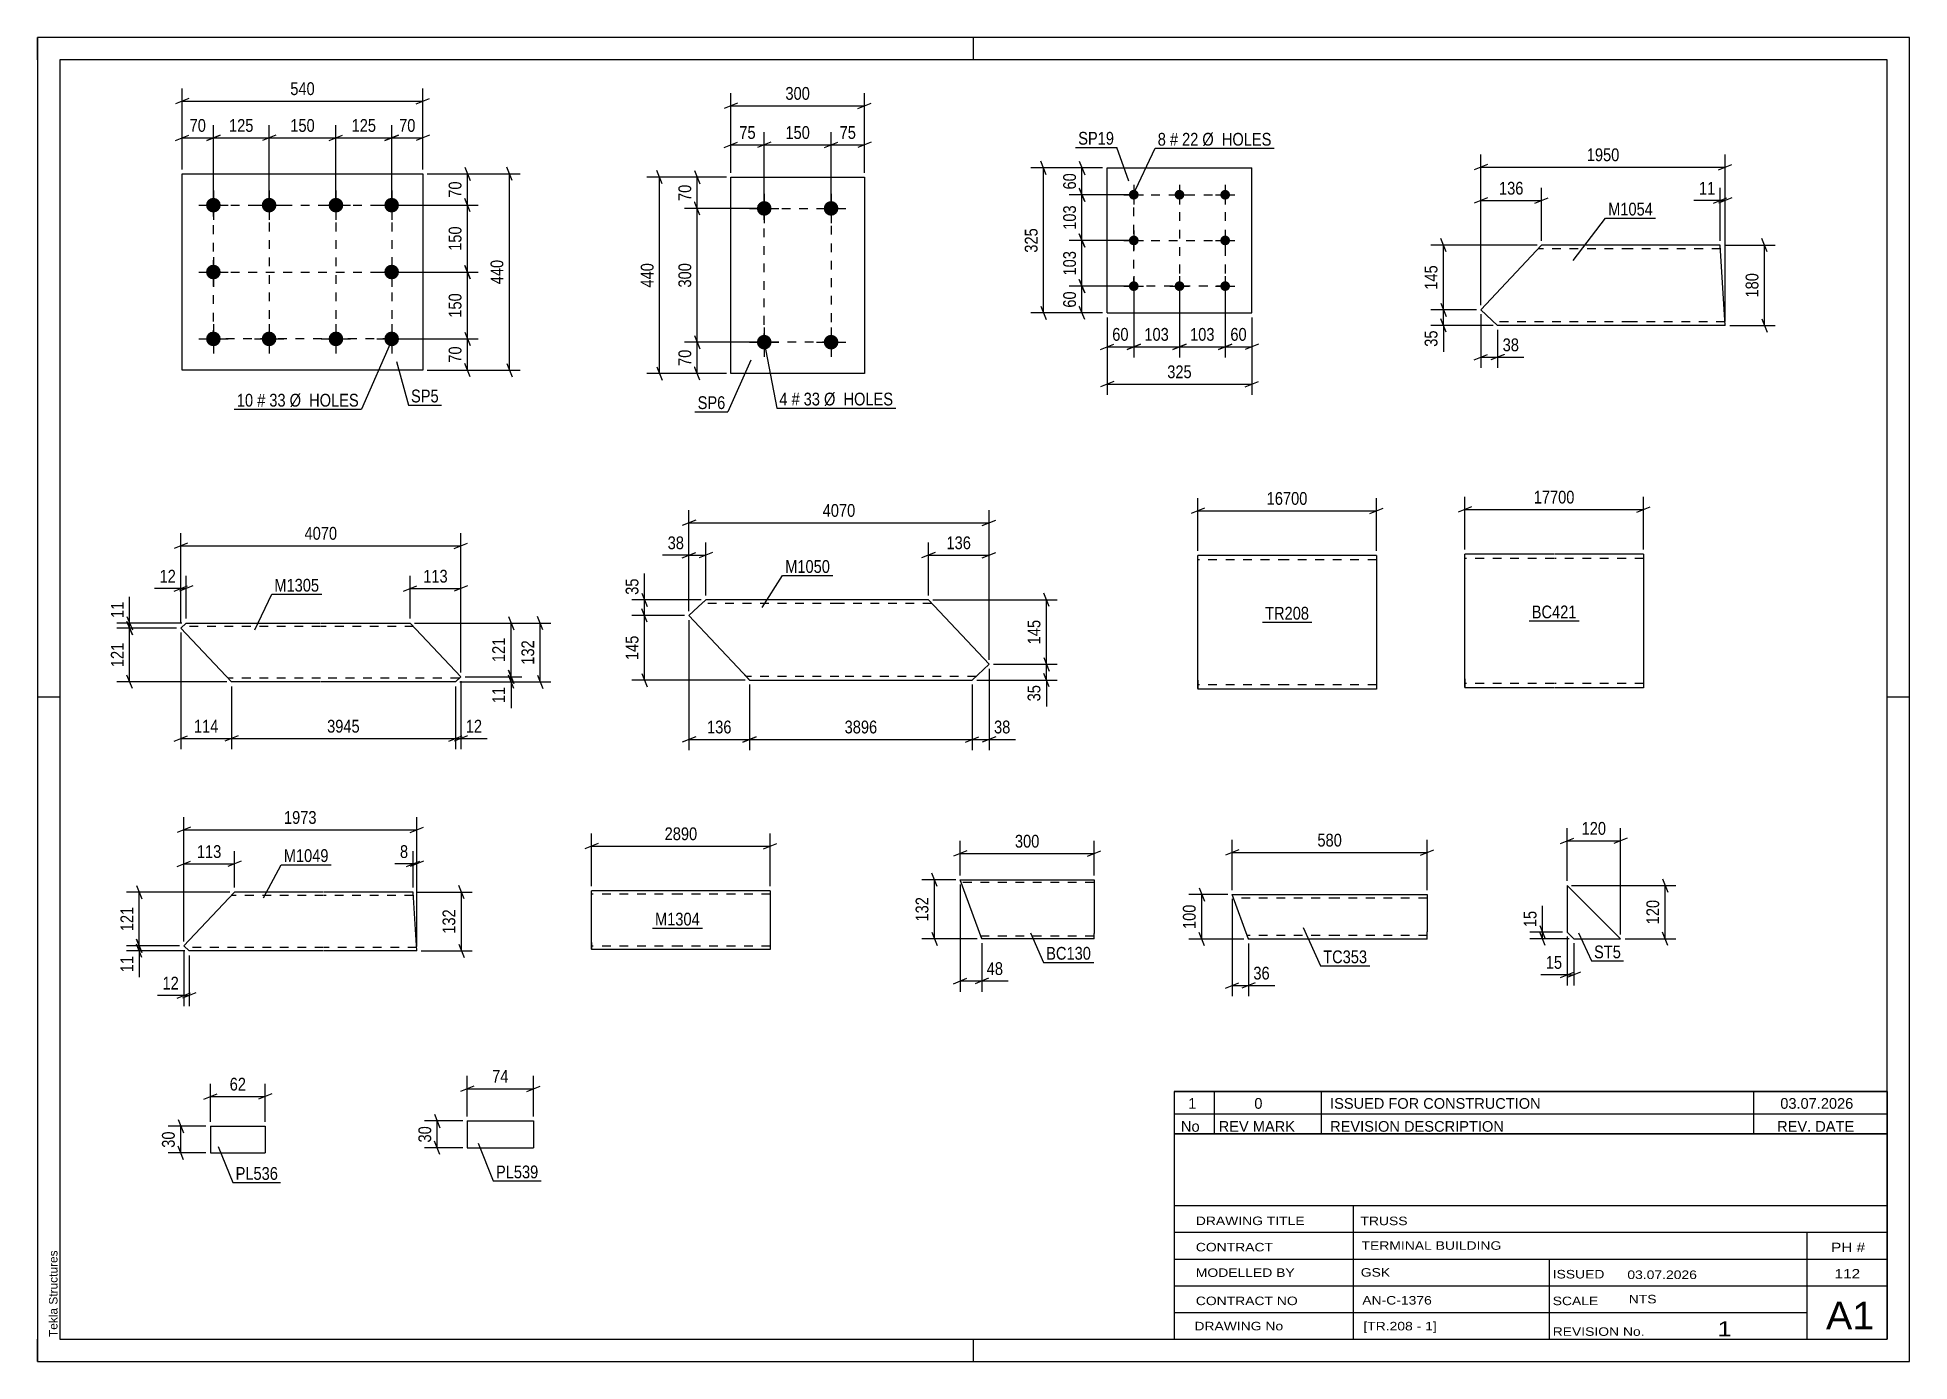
# Model space of a CAD drawing. Header units: millimetres. Extents: x 0 to 420, y 0 to 297.
import ezdxf

# ---------------------------------------------------------------- set-up
doc = ezdxf.new("R2010")
doc.units = ezdxf.units.MM
doc.linetypes.add('DXK_LINE_DOT2', pattern=[3.9198, 1.9599, -1.9599])
doc.styles.add('Arial', font='ARIAL.TTF', dxfattribs={"height": 0.2})
doc.styles.add('Arial Narrow', font='ARIALN.TTF', dxfattribs={"height": 0.2})

# ---------------------------------------------------------------- blocks, each defined once
blk = doc.blocks.new('Unknown-761551865-1131')
at = {"color": 5, "linetype": 'Continuous'}
for p, q in [((420, 297), (0, 297)), ((0, 297), (0, 0)), ((0, 292), (0, 297)), ((210, 292), (210, 297)), ((420, 0), (420, 297)), ((415, 292), (5, 292)), ((5, 292), (5, 5)), ((415, 5), (415, 292)), ((5, 149), (0, 149)), ((420, 149), (415, 149)), ((0, 0), (0, 5)), ((5, 5), (415, 5)), ((210, 0), (210, 5)), ((0, 0), (420, 0))]:
    blk.add_line(p, q, dxfattribs=at)
at = {"color": 174, "linetype": 'Continuous', "style": 'Arial'}
blk.add_text('Tekla Structures', height=1.9102, rotation=90, dxfattribs=at).set_placement((4.5, 5.5))
blk = doc.blocks.new('Unknown-761551865-10907')
at = {"color": 7, "linetype": 'Continuous'}
for p, q in [((255, 51.05), (255, 5)), ((255, 51.05), (415, 51.05)), ((415, 51), (415, 5)), ((255, 35), (415, 35)), ((295.14, 35), (295.14, 5)), ((255, 29), (415, 29)), ((397, 5.05), (397, 29.05)), ((255, 23), (415, 23)), ((339.14, 23), (339.14, 5)), ((255, 17), (415, 17)), ((255, 11), (397, 11)), ((255, 5), (415, 5))]:
    blk.add_line(p, q, dxfattribs=at)
at = {"color": 7, "style": 'Arial Narrow'}
for s, height, width, p in [('DRAWING TITLE', 1.9089, 1.425378, (259.88, 30.61)), ('TRUSS  ', 1.909, 1.425378, (296.81, 30.59)), ('CONTRACT', 1.909, 1.425378, (259.88, 24.71)), ('TERMINAL BUILDING', 1.9089, 1.425378, (297.06, 25.07)), ('MODELLED BY', 1.9089, 1.425378, (259.88, 18.98)), ('GSK', 1.909, 1.425378, (296.88, 19.04)), ('ISSUED', 1.909, 1.425378, (339.94, 18.64)), ('03.07.2026', 1.909, 1.425378, (356.69, 18.52)), ('CONTRACT NO', 1.9089, 1.425378, (259.88, 12.66)), ('AN-C-1376', 1.909, 1.425378, (297.23, 12.78)), ('SCALE', 1.909, 1.425378, (339.94, 12.65)), ('A1', 6.204, 1.25, (401.24, 7.2)), ('DRAWING No', 1.909, 1.425378, (259.56, 7)), ('[TR.208 - 1]', 1.9089, 1.425378, (297.46, 6.99)), ('1', 3.34, 1.5, (376.91, 5.68)), ('REVISION No.', 1.9089, 1.425378, (339.94, 5.77))]:
    blk.add_text(s, height=height, dxfattribs=dict(at, width=width)).set_placement(p)
at = {"color": 7, "linetype": 'Continuous', "style": 'Arial Narrow'}
for s, height, width, p in [('PH #', 2.1, 1.42538, (402.4, 24.55)), ('112', 2.1, 1.42538, (403.19, 18.65)), ('NTS', 1.909, 1.425378, (357, 13.05))]:
    blk.add_text(s, height=height, dxfattribs=dict(at, width=width)).set_placement(p)
blk = doc.blocks.new('Unknown-761551865-10908')
at = {"color": 7, "linetype": 'Continuous'}
for p, q in [((255, 60.55), (415, 60.55)), ((415, 60.55), (255, 60.55)), ((255, 60.55), (255, 55.55)), ((264, 60.55), (264, 55.55)), ((288, 60.55), (288, 55.55)), ((385, 60.55), (385, 55.55)), ((415, 60.55), (415, 55.55)), ((255, 55.55), (415, 55.55)), ((255, 55.55), (255, 51.05)), ((255, 55.55), (415, 55.55)), ((264, 55.55), (264, 51.05)), ((288, 55.55), (288, 51.05)), ((385, 55.55), (385, 51.05)), ((415, 55.55), (415, 51.05)), ((415, 51.05), (255, 51.05))]:
    blk.add_line(p, q, dxfattribs=at)
at = {"color": 7, "linetype": 'Continuous', "style": 'Arial Narrow'}
for s, height, width, p in [('1', 2.39, 1.196471, (258.16, 56.7)), ('0', 2.39, 1.196471, (273, 56.7)), ('ISSUED FOR CONSTRUCTION', 2.3861, 1.196471, (290, 56.7)), ('03.07.2026', 2.386, 1.196471, (391, 56.7)), ('No', 2.386, 1.2, (256.54, 51.55)), ('REV MARK', 2.386, 1.2, (265, 51.55)), ('REVISION DESCRIPTION', 2.3861, 1.2, (290, 51.55)), ('REV. DATE', 2.386, 1.2, (390.28, 51.55))]:
    blk.add_text(s, height=height, dxfattribs=dict(at, width=width)).set_placement(p)
blk = doc.blocks.new('Part-761551865-6633 - 6627')
at = {"color": 2, "linetype": 'Continuous'}
for p, q in [((239.96, 235.22), (239.96, 267.72)), ((239.96, 267.72), (272.46, 267.72)), ((272.46, 235.22), (272.46, 267.72)), ((239.96, 235.22), (272.46, 235.22))]:
    blk.add_line(p, q, dxfattribs=at)
blk = doc.blocks.new('Bolt-761551865-6666 - 6627')
at = {"linetype": 'Continuous'}
for points in [[(245.96, 262.82, -1), (245.96, 260.62, -1)], [(256.21, 262.82, -1), (256.21, 260.62, -1)], [(266.46, 262.82, -1), (266.46, 260.62, -1)], [(245.96, 252.57, -1), (245.96, 250.37, -1)], [(266.46, 252.57, -1), (266.46, 250.37, -1)], [(245.96, 242.32, -1), (245.96, 240.12, -1)], [(256.21, 242.32, -1), (256.21, 240.12, -1)], [(266.46, 242.32, -1), (266.46, 240.12, -1)]]:
    blk.add_hatch(color=1, dxfattribs=at).paths.add_polyline_path(points)
at = {"color": 1, "linetype": 'Continuous'}
for p, q in [((243.76, 261.72), (248.16, 261.72)), ((245.96, 263.92), (245.96, 259.52)), ((254.01, 261.72), (258.41, 261.72)), ((256.21, 263.92), (256.21, 259.52)), ((264.26, 261.72), (268.66, 261.72)), ((266.46, 263.92), (266.46, 259.52)), ((245.96, 253.67), (245.96, 249.27)), ((266.46, 253.67), (266.46, 249.27)), ((243.76, 251.47), (248.16, 251.47)), ((264.26, 251.47), (268.66, 251.47)), ((243.76, 241.22), (248.16, 241.22)), ((245.96, 243.42), (245.96, 239.02)), ((254.01, 241.22), (258.41, 241.22)), ((256.21, 243.42), (256.21, 239.02)), ((264.26, 241.22), (268.66, 241.22)), ((266.46, 243.42), (266.46, 239.02))]:
    blk.add_line(p, q, dxfattribs=at)
blk = doc.blocks.new('Part-761551865-6262 - 6256')
at = {"color": 2, "linetype": 'Continuous'}
for p, q in [((148.22, 169.26), (146.17, 167.33)), ((149.92, 170.86), (148.22, 169.26)), ((179.77, 170.86), (149.92, 170.86)), ((199.87, 170.86), (179.87, 170.86)), ((213.48, 156.39), (199.87, 170.86)), ((158.27, 154.46), (146.17, 167.33)), ((213.48, 156.39), (209.73, 152.86)), ((159.77, 152.86), (158.27, 154.46)), ((159.77, 152.86), (179.77, 152.86)), ((179.87, 152.86), (209.73, 152.86))]:
    blk.add_line(p, q, dxfattribs=at)
at = {"color": 7, "linetype": 'DXK_LINE_DOT2'}
for p, q in [((149.92, 170.86), (148.87, 169.87)), ((179.77, 170.06), (149.07, 170.06)), ((200.63, 170.06), (179.87, 170.06)), ((159.66, 152.98), (158.27, 154.46)), ((179.77, 153.66), (159.02, 153.66)), ((210.58, 153.66), (179.87, 153.66))]:
    blk.add_line(p, q, dxfattribs=at)
blk = doc.blocks.new('Part-761551865-7201 - 7195')
at = {"color": 2, "linetype": 'Continuous'}
for p, q in [((211.84, 94.84), (207.04, 108.04)), ((207.04, 108.04), (237.04, 108.04)), ((237.04, 108.04), (237.04, 107.95)), ((237.04, 107.95), (237.04, 106.84)), ((237.04, 106.84), (237.04, 96.04)), ((237.04, 94.84), (211.84, 94.84)), ((237.04, 94.84), (237.04, 96.04))]:
    blk.add_line(p, q, dxfattribs=at)
at = {"color": 7, "linetype": 'DXK_LINE_DOT2'}
for p, q in [((237.04, 107.44), (207.26, 107.44)), ((237.04, 107.69), (237.04, 106.84)), ((237.04, 95.44), (211.63, 95.44)), ((211.72, 95.19), (211.84, 94.84)), ((237.04, 94.93), (237.04, 95.19)), ((237.04, 94.84), (237.04, 94.93))]:
    blk.add_line(p, q, dxfattribs=at)
blk = doc.blocks.new('Part-761551865-6567 - 6561')
at = {"color": 2, "linetype": 'Continuous'}
for p, q in [((271.67, 94.76), (268.03, 104.76)), ((268.03, 104.76), (291.67, 104.76)), ((291.77, 104.76), (311.77, 104.76)), ((311.77, 104.76), (311.77, 103.16)), ((311.77, 103.16), (311.77, 96.36)), ((291.67, 94.76), (271.67, 94.76)), ((311.77, 94.76), (291.77, 94.76)), ((311.77, 94.76), (311.77, 96.36))]:
    blk.add_line(p, q, dxfattribs=at)
at = {"color": 7, "linetype": 'DXK_LINE_DOT2'}
for p, q in [((291.67, 103.96), (268.32, 103.96)), ((311.77, 103.96), (291.77, 103.96)), ((311.77, 104.64), (311.77, 103.16)), ((291.67, 95.56), (271.38, 95.56)), ((271.5, 95.23), (271.67, 94.76)), ((311.77, 95.56), (291.77, 95.56)), ((311.77, 94.76), (311.77, 95.23))]:
    blk.add_line(p, q, dxfattribs=at)
blk = doc.blocks.new('Part-761551865-6444 - 6438')
at = {"color": 2, "linetype": 'Continuous'}
for p, q in [((323.84, 235.93), (337.44, 250.4)), ((357.44, 250.4), (337.44, 250.4)), ((377.54, 250.4), (357.54, 250.4)), ((378.65, 232.4), (377.54, 250.4)), ((327.59, 232.4), (323.84, 235.93)), ((357.44, 232.4), (327.59, 232.4)), ((378.65, 232.4), (357.54, 232.4))]:
    blk.add_line(p, q, dxfattribs=at)
at = {"color": 7, "linetype": 'DXK_LINE_DOT2'}
for p, q in [((357.44, 249.6), (336.69, 249.6)), ((377.59, 249.6), (357.54, 249.6)), ((357.44, 233.2), (326.74, 233.2)), ((378.6, 233.2), (357.54, 233.2)), ((378.6, 233.2), (378.6, 233.26))]:
    blk.add_line(p, q, dxfattribs=at)
blk = doc.blocks.new('Part-761551865-3406 - 3389')
at = {"color": 2, "linetype": 'Continuous'}
for p, q in [((32.17, 164.53), (33.37, 165.65)), ((43.52, 152.45), (32.17, 164.53)), ((33.37, 165.65), (63.52, 165.65)), ((63.62, 165.65), (83.62, 165.65)), ((83.62, 165.65), (94.97, 153.59)), ((63.52, 152.45), (43.52, 152.45)), ((93.77, 152.45), (63.62, 152.45)), ((94.97, 153.59), (93.77, 152.45))]:
    blk.add_line(p, q, dxfattribs=at)
at = {"color": 7, "linetype": 'DXK_LINE_DOT2'}
for p, q in [((63.52, 164.85), (32.52, 164.85)), ((84.38, 164.85), (63.62, 164.85)), ((63.52, 153.25), (42.77, 153.25)), ((94.62, 153.25), (63.62, 153.25))]:
    blk.add_line(p, q, dxfattribs=at)
blk = doc.blocks.new('Part-761551865-6125 - 6119')
at = {"color": 2, "linetype": 'Continuous'}
for p, q in [((32.84, 93.24), (44.19, 105.3)), ((64.19, 105.3), (44.19, 105.3)), ((84.29, 105.3), (64.29, 105.3)), ((85.1, 92.1), (84.29, 105.3)), ((34.04, 92.1), (32.84, 93.24)), ((64.19, 92.1), (34.04, 92.1)), ((85.1, 92.1), (64.29, 92.1))]:
    blk.add_line(p, q, dxfattribs=at)
at = {"color": 7, "linetype": 'DXK_LINE_DOT2'}
for p, q in [((64.19, 104.5), (43.44, 104.5)), ((84.34, 104.5), (64.29, 104.5)), ((64.19, 92.9), (33.19, 92.9)), ((85.05, 92.9), (64.29, 92.9)), ((85.05, 92.9), (85.05, 92.96))]:
    blk.add_line(p, q, dxfattribs=at)
blk = doc.blocks.new('Part-761551865-6239 - 6235')
at = {"color": 2, "linetype": 'Continuous'}
for p, q in [((144.31, 105.6), (124.31, 105.6)), ((124.31, 94), (124.31, 105.6)), ((164.41, 105.6), (144.41, 105.6)), ((164.41, 105.6), (164.41, 92.4)), ((124.31, 94), (124.31, 92.4)), ((144.31, 92.4), (124.31, 92.4)), ((164.41, 92.4), (144.41, 92.4))]:
    blk.add_line(p, q, dxfattribs=at)
at = {"color": 7, "linetype": 'DXK_LINE_DOT2'}
for p, q in [((144.31, 104.8), (124.31, 104.8)), ((164.41, 104.8), (144.41, 104.8)), ((124.31, 92.53), (124.31, 94)), ((124.31, 93.2), (124.31, 93.27)), ((144.31, 93.2), (124.31, 93.2)), ((164.41, 93.2), (144.41, 93.2)), ((164.41, 93.2), (164.41, 93.27))]:
    blk.add_line(p, q, dxfattribs=at)
blk = doc.blocks.new('Bolt-761551865-6802 - 6768')
at = {"linetype": 'Continuous'}
for points in [[(163.05, 260.3, -1), (163.05, 257, -1)], [(178.05, 260.3, -1), (178.05, 257, -1)], [(163.05, 230.3, -1), (163.05, 227, -1)], [(178.05, 230.3, -1), (178.05, 227, -1)]]:
    blk.add_hatch(color=1, dxfattribs=at).paths.add_polyline_path(points)
at = {"color": 1, "linetype": 'Continuous'}
for p, q in [((163.05, 261.95), (163.05, 255.35)), ((178.05, 261.95), (178.05, 255.35)), ((159.75, 258.65), (166.35, 258.65)), ((174.75, 258.65), (181.35, 258.65)), ((163.05, 231.95), (163.05, 225.35)), ((178.05, 231.95), (178.05, 225.35)), ((159.75, 228.65), (166.35, 228.65)), ((174.75, 228.65), (181.35, 228.65))]:
    blk.add_line(p, q, dxfattribs=at)
blk = doc.blocks.new('Part-761551865-6807 - 6768')
at = {"color": 2, "linetype": 'Continuous'}
for p, q in [((155.55, 221.65), (155.55, 265.65)), ((155.55, 265.65), (185.55, 265.65)), ((185.55, 265.65), (185.55, 221.65)), ((185.55, 221.65), (155.55, 221.65))]:
    blk.add_line(p, q, dxfattribs=at)
blk = doc.blocks.new('Bolt-761551865-6940 - 6906')
at = {"linetype": 'Continuous'}
for points in [[(39.47, 261.03, -1), (39.47, 257.73, -1)], [(51.97, 261.03, -1), (51.97, 257.73, -1)], [(66.97, 261.03, -1), (66.97, 257.73, -1)], [(79.47, 261.03, -1), (79.47, 257.73, -1)], [(39.47, 246.03, -1), (39.47, 242.73, -1)], [(79.47, 246.03, -1), (79.47, 242.73, -1)], [(39.47, 231.03, -1), (39.47, 227.73, -1)], [(51.97, 231.03, -1), (51.97, 227.73, -1)], [(66.97, 231.03, -1), (66.97, 227.73, -1)], [(79.47, 231.03, -1), (79.47, 227.73, -1)]]:
    blk.add_hatch(color=1, dxfattribs=at).paths.add_polyline_path(points)
at = {"color": 1, "linetype": 'Continuous'}
for p, q in [((39.47, 262.68), (39.47, 256.08)), ((51.97, 262.68), (51.97, 256.08)), ((66.97, 262.68), (66.97, 256.08)), ((79.47, 262.68), (79.47, 256.08)), ((36.17, 259.38), (42.77, 259.38)), ((48.67, 259.38), (55.27, 259.38)), ((63.67, 259.38), (70.27, 259.38)), ((76.17, 259.38), (82.77, 259.38)), ((36.17, 244.38), (42.77, 244.38)), ((39.47, 247.68), (39.47, 241.08)), ((76.17, 244.38), (82.77, 244.38)), ((79.47, 247.68), (79.47, 241.08)), ((39.47, 232.68), (39.47, 226.08)), ((51.97, 232.68), (51.97, 226.08)), ((66.97, 232.68), (66.97, 226.08)), ((79.47, 232.68), (79.47, 226.08)), ((36.17, 229.38), (42.77, 229.38)), ((48.67, 229.38), (55.27, 229.38)), ((63.67, 229.38), (70.27, 229.38)), ((76.17, 229.38), (82.77, 229.38))]:
    blk.add_line(p, q, dxfattribs=at)
blk = doc.blocks.new('Part-761551865-6945 - 6906')
at = {"color": 2, "linetype": 'Continuous'}
for p, q in [((32.47, 222.38), (32.47, 266.38)), ((32.47, 266.38), (86.47, 266.38)), ((86.47, 266.38), (86.47, 222.38)), ((86.47, 222.38), (32.47, 222.38))]:
    blk.add_line(p, q, dxfattribs=at)
blk = doc.blocks.new('Part-761551865-7058 - 7052')
at = {"color": 2, "linetype": 'Continuous'}
for p, q in [((343.17, 106.81), (343.17, 96.31)), ((343.17, 106.81), (355.17, 94.81)), ((343.17, 96.31), (344.67, 94.81)), ((344.67, 94.81), (355.17, 94.81))]:
    blk.add_line(p, q, dxfattribs=at)
blk = doc.blocks.new('Part-761551865-7107 - 7101')
at = {"color": 2, "linetype": 'Continuous'}
for p, q in [((38.8, 52.78), (38.8, 46.78)), ((38.8, 52.78), (51.11, 52.78)), ((51.11, 52.78), (51.11, 46.78)), ((38.8, 46.78), (51.11, 46.78))]:
    blk.add_line(p, q, dxfattribs=at)
blk = doc.blocks.new('Part-761551865-7132 - 7126')
at = {"color": 2, "linetype": 'Continuous'}
for p, q in [((96.4, 53.96), (96.4, 47.96)), ((96.4, 53.96), (111.28, 53.96)), ((111.28, 53.96), (111.28, 47.96)), ((96.4, 47.96), (111.28, 47.96))]:
    blk.add_line(p, q, dxfattribs=at)
blk = doc.blocks.new('Part-761551865-7157 - 7151')
at = {"color": 2, "linetype": 'Continuous'}
for p, q in [((280.3, 180.82), (260.3, 180.82)), ((260.3, 152.82), (260.3, 180.82)), ((300.4, 180.82), (280.4, 180.82)), ((300.4, 180.82), (300.4, 150.82)), ((260.3, 152.82), (260.3, 150.82)), ((280.3, 150.82), (260.3, 150.82)), ((300.4, 150.82), (280.4, 150.82))]:
    blk.add_line(p, q, dxfattribs=at)
at = {"color": 7, "linetype": 'DXK_LINE_DOT2'}
for p, q in [((280.3, 179.82), (260.3, 179.82)), ((300.4, 179.82), (280.4, 179.82)), ((260.3, 150.98), (260.3, 152.82)), ((260.3, 151.82), (260.3, 151.9)), ((280.3, 151.82), (260.3, 151.82)), ((300.4, 151.82), (280.4, 151.82)), ((300.4, 151.82), (300.4, 151.9))]:
    blk.add_line(p, q, dxfattribs=at)
blk = doc.blocks.new('Part-761551865-7179 - 7174')
at = {"color": 2, "linetype": 'Continuous'}
for p, q in [((340.21, 181.11), (320.21, 181.11)), ((320.21, 153.11), (320.21, 181.11)), ((360.31, 181.11), (340.31, 181.11)), ((360.31, 181.11), (360.31, 151.11)), ((320.21, 153.11), (320.21, 151.11)), ((340.21, 151.11), (320.21, 151.11)), ((360.31, 151.11), (340.31, 151.11))]:
    blk.add_line(p, q, dxfattribs=at)
at = {"color": 7, "linetype": 'DXK_LINE_DOT2'}
for p, q in [((340.21, 180.11), (320.21, 180.11)), ((360.31, 180.11), (340.31, 180.11)), ((320.21, 151.26), (320.21, 153.11)), ((320.21, 152.11), (320.21, 152.19)), ((340.21, 152.11), (320.21, 152.11)), ((360.31, 152.11), (340.31, 152.11)), ((360.31, 152.11), (360.31, 152.19))]:
    blk.add_line(p, q, dxfattribs=at)
blk = doc.blocks.new('Rectangle-761551865-6753 - 6627')
at = {"color": 1, "linetype": 'DXK_LINE_DOT2'}
blk.add_lwpolyline([(245.96, 261.72), (266.46, 261.72), (266.46, 241.22), (245.96, 241.22), (245.96, 261.72)], close=True, dxfattribs=at)
blk = doc.blocks.new('Rectangle-761551865-6892 - 6768')
at = {"color": 1, "linetype": 'DXK_LINE_DOT2'}
blk.add_lwpolyline([(163.05, 258.65), (178.05, 258.65), (178.05, 228.65), (163.05, 228.65), (163.05, 258.65)], close=True, dxfattribs=at)
blk = doc.blocks.new('Rectangle-761551865-7038 - 6906')
at = {"color": 1, "linetype": 'DXK_LINE_DOT2'}
blk.add_lwpolyline([(39.47, 259.38), (79.47, 259.38), (79.47, 229.38), (39.47, 229.38), (39.47, 259.38)], close=True, dxfattribs=at)
blk = doc.blocks.new('Line-761551865-6739 - 6627')
at = {"color": 1, "linetype": 'DXK_LINE_DOT2'}
blk.add_line((256.21, 261.72), (256.21, 241.22), dxfattribs=at)
blk = doc.blocks.new('Line-761551865-7034 - 6906')
at = {"color": 1, "linetype": 'DXK_LINE_DOT2'}
blk.add_line((51.97, 259.38), (51.97, 230.28), dxfattribs=at)
blk = doc.blocks.new('Line-761551865-6746 - 6627')
at = {"color": 1, "linetype": 'DXK_LINE_DOT2'}
blk.add_line((245.96, 251.47), (266.46, 251.47), dxfattribs=at)
blk = doc.blocks.new('Line-761551865-7020 - 6906')
at = {"color": 1, "linetype": 'DXK_LINE_DOT2'}
blk.add_line((66.97, 259.38), (66.97, 229.38), dxfattribs=at)
blk = doc.blocks.new('Line-761551865-7027 - 6906')
at = {"color": 1, "linetype": 'DXK_LINE_DOT2'}
blk.add_line((39.47, 244.38), (79.47, 244.38), dxfattribs=at)
blk = doc.blocks.new('StraightDimension-761551865-6668 - 6627')
at = {"color": 7, "linetype": 'Continuous'}
for p, q in [((239.96, 234.22), (239.96, 216.82)), ((272.46, 234.22), (272.46, 216.82)), ((241.46, 219.82), (238.46, 218.62)), ((239.96, 219.22), (272.46, 219.22)), ((270.96, 218.62), (273.96, 219.82))]:
    blk.add_line(p, q, dxfattribs=at)
at = {"color": 0}
blk.add_wipeout([(259.55, 219.97), (259.55, 224.17), (252.87, 224.17), (252.87, 219.97)], dxfattribs=at)
at = {"color": 3, "style": 'Arial Narrow'}
blk.add_text('325', height=2.863, dxfattribs=at).set_placement((253.47, 220.57))
blk = doc.blocks.new('StraightDimension-761551865-6689 - 6627')
at = {"color": 7, "linetype": 'Continuous'}
for p, q in [((256.21, 240.22), (256.21, 225.22)), ((266.46, 240.22), (266.46, 225.22)), ((254.71, 227.02), (257.71, 228.22)), ((256.21, 227.62), (266.46, 227.62)), ((267.96, 228.22), (264.96, 227.02))]:
    blk.add_line(p, q, dxfattribs=at)
at = {"color": 0}
blk.add_wipeout([(264.68, 228.37), (264.68, 232.57), (257.99, 232.57), (257.99, 228.37)], dxfattribs=at)
at = {"color": 3, "style": 'Arial Narrow'}
blk.add_text('103', height=2.863, dxfattribs=at).set_placement((258.59, 228.97))
blk = doc.blocks.new('StraightDimension-761551865-6679 - 6627')
at = {"color": 7, "linetype": 'Continuous'}
for p, q in [((266.46, 240.22), (266.46, 225.22)), ((272.46, 234.22), (272.46, 225.22)), ((264.96, 227.02), (267.96, 228.22)), ((266.46, 227.62), (272.46, 227.62)), ((273.96, 228.22), (270.96, 227.02))]:
    blk.add_line(p, q, dxfattribs=at)
at = {"color": 0}
blk.add_wipeout([(271.89, 228.37), (271.89, 232.57), (267.03, 232.57), (267.03, 228.37)], dxfattribs=at)
at = {"color": 3, "style": 'Arial Narrow'}
blk.add_text('60', height=2.863, dxfattribs=at).set_placement((267.63, 228.97))
blk = doc.blocks.new('StraightDimension-761551865-6691 - 6627')
at = {"color": 7, "linetype": 'Continuous'}
for p, q in [((245.96, 240.22), (245.96, 225.22)), ((256.21, 240.22), (256.21, 225.22)), ((244.46, 227.02), (247.46, 228.22)), ((245.96, 227.62), (256.21, 227.62)), ((257.71, 228.22), (254.71, 227.02))]:
    blk.add_line(p, q, dxfattribs=at)
at = {"color": 0}
blk.add_wipeout([(254.43, 228.37), (254.43, 232.57), (247.74, 232.57), (247.74, 228.37)], dxfattribs=at)
at = {"color": 3, "style": 'Arial Narrow'}
blk.add_text('103', height=2.863, dxfattribs=at).set_placement((248.34, 228.97))
blk = doc.blocks.new('StraightDimension-761551865-6693 - 6627')
at = {"color": 7, "linetype": 'Continuous'}
for p, q in [((245.96, 240.22), (245.96, 225.22)), ((239.96, 234.22), (239.96, 225.22)), ((238.46, 227.02), (241.46, 228.22)), ((239.96, 227.62), (245.96, 227.62)), ((247.46, 228.22), (244.46, 227.02))]:
    blk.add_line(p, q, dxfattribs=at)
at = {"color": 0}
blk.add_wipeout([(245.39, 228.37), (245.39, 232.57), (240.53, 232.57), (240.53, 228.37)], dxfattribs=at)
at = {"color": 3, "style": 'Arial Narrow'}
blk.add_text('60', height=2.863, dxfattribs=at).set_placement((241.13, 228.97))
blk = doc.blocks.new('StraightDimension-761551865-6704 - 6627')
at = {"color": 7, "linetype": 'Continuous'}
for p, q in [((226.32, 266.22), (225.12, 269.22)), ((238.96, 267.72), (222.87, 267.72)), ((225.72, 235.22), (225.72, 267.72)), ((238.96, 235.22), (222.87, 235.22)), ((225.12, 236.72), (226.32, 233.72))]:
    blk.add_line(p, q, dxfattribs=at)
at = {"color": 0}
blk.add_wipeout([(224.97, 254.81), (220.77, 254.81), (220.77, 248.12), (224.97, 248.12)], dxfattribs=at)
at = {"color": 3, "style": 'Arial Narrow'}
blk.add_text('325', height=2.863, rotation=90.0002, dxfattribs=at).set_placement((224.37, 248.72))
blk = doc.blocks.new('StraightDimension-761551865-6715 - 6627')
at = {"color": 7, "linetype": 'Continuous'}
for p, q in [((233.74, 269.22), (234.94, 266.22)), ((238.96, 267.72), (231.49, 267.72)), ((234.34, 261.72), (234.34, 267.72)), ((244.96, 261.72), (231.49, 261.72)), ((234.94, 260.22), (233.74, 263.22))]:
    blk.add_line(p, q, dxfattribs=at)
at = {"color": 0}
blk.add_wipeout([(233.59, 267.14), (229.39, 267.14), (229.39, 262.29), (233.59, 262.29)], dxfattribs=at)
at = {"color": 3, "style": 'Arial Narrow'}
blk.add_text('60', height=2.863, rotation=90.0002, dxfattribs=at).set_placement((232.99, 262.89))
blk = doc.blocks.new('StraightDimension-761551865-6725 - 6627')
at = {"color": 7, "linetype": 'Continuous'}
for p, q in [((244.96, 261.72), (231.49, 261.72)), ((233.74, 263.22), (234.94, 260.22)), ((234.34, 251.47), (234.34, 261.72)), ((234.94, 249.97), (233.74, 252.97)), ((244.96, 251.47), (231.49, 251.47))]:
    blk.add_line(p, q, dxfattribs=at)
at = {"color": 0}
blk.add_wipeout([(233.59, 259.93), (229.39, 259.93), (229.39, 253.25), (233.59, 253.25)], dxfattribs=at)
at = {"color": 3, "style": 'Arial Narrow'}
blk.add_text('103', height=2.863, rotation=90.0002, dxfattribs=at).set_placement((232.99, 253.85))
blk = doc.blocks.new('StraightDimension-761551865-6727 - 6627')
at = {"color": 7, "linetype": 'Continuous'}
for p, q in [((233.74, 252.97), (234.94, 249.97)), ((244.96, 251.47), (231.49, 251.47)), ((234.34, 241.22), (234.34, 251.47)), ((244.96, 241.22), (231.49, 241.22)), ((234.94, 239.72), (233.74, 242.72))]:
    blk.add_line(p, q, dxfattribs=at)
at = {"color": 0}
blk.add_wipeout([(233.59, 249.68), (229.39, 249.68), (229.39, 243), (233.59, 243)], dxfattribs=at)
at = {"color": 3, "style": 'Arial Narrow'}
blk.add_text('103', height=2.863, rotation=90.0002, dxfattribs=at).set_placement((232.99, 243.6))
blk = doc.blocks.new('StraightDimension-761551865-6729 - 6627')
at = {"color": 7, "linetype": 'Continuous'}
for p, q in [((244.96, 241.22), (231.49, 241.22)), ((233.74, 242.72), (234.94, 239.72)), ((234.34, 235.22), (234.34, 241.22)), ((238.96, 235.22), (231.49, 235.22)), ((234.94, 233.72), (233.74, 236.72))]:
    blk.add_line(p, q, dxfattribs=at)
at = {"color": 0}
blk.add_wipeout([(233.59, 240.64), (229.39, 240.64), (229.39, 235.79), (233.59, 235.79)], dxfattribs=at)
at = {"color": 3, "style": 'Arial Narrow'}
blk.add_text('60', height=2.863, rotation=90.0002, dxfattribs=at).set_placement((232.99, 236.39))
blk = doc.blocks.new('StraightDimension-761551865-6346 - 6256')
at = {"color": 7, "linetype": 'Continuous'}
for p, q in [((136.77, 165.83), (135.57, 168.83)), ((145.17, 167.33), (133.32, 167.33)), ((136.17, 152.86), (136.17, 167.33)), ((158.77, 152.86), (133.32, 152.86)), ((135.57, 154.36), (136.77, 151.36))]:
    blk.add_line(p, q, dxfattribs=at)
at = {"color": 0}
blk.add_wipeout([(135.42, 163.43), (131.22, 163.43), (131.22, 156.75), (135.42, 156.75)], dxfattribs=at)
at = {"color": 3, "style": 'Arial Narrow'}
blk.add_text('145', height=2.863, rotation=90.0002, dxfattribs=at).set_placement((134.82, 157.35))
blk = doc.blocks.new('StraightDimension-761551865-6314 - 6256')
at = {"color": 7, "linetype": 'Continuous'}
for p, q in [((201.37, 181.46), (198.37, 180.26)), ((199.87, 171.86), (199.87, 183.71)), ((199.87, 180.86), (213.48, 180.86)), ((211.98, 180.26), (214.98, 181.46)), ((213.48, 157.39), (213.48, 183.71))]:
    blk.add_line(p, q, dxfattribs=at)
at = {"color": 0}
blk.add_wipeout([(210.02, 181.61), (210.02, 185.81), (203.34, 185.81), (203.34, 181.61)], dxfattribs=at)
at = {"color": 3, "style": 'Arial Narrow'}
blk.add_text('136', height=2.863, dxfattribs=at).set_placement((203.94, 182.21))
blk = doc.blocks.new('StraightDimension-761551865-6362 - 6256')
at = {"color": 7, "linetype": 'Continuous'}
for p, q in [((135.57, 172.36), (136.77, 169.36)), ((148.92, 170.86), (133.32, 170.86)), ((136.77, 165.83), (135.57, 168.83)), ((136.17, 167.33), (136.17, 170.86)), ((145.17, 167.33), (133.32, 167.33))]:
    blk.add_line(p, q, dxfattribs=at)
at = {"color": 0}
blk.add_wipeout([(135.42, 176.24), (131.22, 176.24), (131.22, 171.38), (135.42, 171.38)], dxfattribs=at)
at = {"color": 7, "linetype": 'Continuous'}
blk.add_line((136.17, 170.86), (136.17, 176.76), dxfattribs=at)
blk.add_line((136.17, 170.86), (136.17, 176.76), dxfattribs=at)
at = {"color": 3, "style": 'Arial Narrow'}
blk.add_text('35', height=2.863, rotation=90.0002, dxfattribs=at).set_placement((134.82, 171.98))
blk = doc.blocks.new('StraightDimension-761551865-6294 - 6256')
at = {"color": 7, "linetype": 'Continuous'}
for p, q in [((209.73, 151.86), (209.73, 137.15)), ((213.48, 155.39), (213.48, 137.15)), ((208.23, 138.95), (211.23, 140.15)), ((209.73, 139.55), (213.48, 139.55)), ((214.98, 140.15), (211.98, 138.95))]:
    blk.add_line(p, q, dxfattribs=at)
at = {"color": 0}
blk.add_wipeout([(218.86, 140.3), (218.86, 144.5), (214.01, 144.5), (214.01, 140.3)], dxfattribs=at)
at = {"color": 7, "linetype": 'Continuous'}
blk.add_line((213.48, 139.55), (219.39, 139.55), dxfattribs=at)
blk.add_line((213.48, 139.55), (219.39, 139.55), dxfattribs=at)
at = {"color": 3, "style": 'Arial Narrow'}
blk.add_text('38', height=2.863, dxfattribs=at).set_placement((214.61, 140.9))
blk = doc.blocks.new('StraightDimension-761551865-6278 - 6256')
at = {"color": 7, "linetype": 'Continuous'}
for p, q in [((159.77, 151.86), (159.77, 137.15)), ((209.73, 151.86), (209.73, 137.15)), ((161.27, 140.15), (158.27, 138.95)), ((159.77, 139.55), (209.73, 139.55)), ((208.23, 138.95), (211.23, 140.15))]:
    blk.add_line(p, q, dxfattribs=at)
at = {"color": 0}
blk.add_wipeout([(189.01, 140.3), (189.01, 144.5), (180.49, 144.5), (180.49, 140.3)], dxfattribs=at)
at = {"color": 3, "style": 'Arial Narrow'}
blk.add_text('3896', height=2.863, dxfattribs=at).set_placement((181.09, 140.9))
blk = doc.blocks.new('StraightDimension-761551865-6265 - 6256')
at = {"color": 7, "linetype": 'Continuous'}
for p, q in [((146.17, 166.33), (146.17, 137.15)), ((159.77, 151.86), (159.77, 137.15)), ((147.67, 140.15), (144.67, 138.95)), ((146.17, 139.55), (159.77, 139.55)), ((158.27, 138.95), (161.27, 140.15))]:
    blk.add_line(p, q, dxfattribs=at)
at = {"color": 0}
blk.add_wipeout([(156.31, 140.3), (156.31, 144.5), (149.63, 144.5), (149.63, 140.3)], dxfattribs=at)
at = {"color": 3, "style": 'Arial Narrow'}
blk.add_text('136', height=2.863, dxfattribs=at).set_placement((150.23, 140.9))
blk = doc.blocks.new('StraightDimension-761551865-6332 - 6256')
at = {"color": 7, "linetype": 'Continuous'}
for p, q in [((144.67, 180.26), (147.67, 181.46)), ((146.17, 168.33), (146.17, 183.71)), ((146.17, 180.86), (149.92, 180.86)), ((151.42, 181.46), (148.42, 180.26)), ((149.92, 171.86), (149.92, 183.71))]:
    blk.add_line(p, q, dxfattribs=at)
at = {"color": 0}
blk.add_wipeout([(145.64, 181.61), (145.64, 185.81), (140.79, 185.81), (140.79, 181.61)], dxfattribs=at)
at = {"color": 7, "linetype": 'Continuous'}
blk.add_line((146.17, 180.86), (140.26, 180.86), dxfattribs=at)
blk.add_line((146.17, 180.86), (140.26, 180.86), dxfattribs=at)
at = {"color": 3, "style": 'Arial Narrow'}
blk.add_text('38', height=2.863, dxfattribs=at).set_placement((141.39, 182.21))
blk = doc.blocks.new('StraightDimension-761551865-6379 - 6256')
at = {"color": 7, "linetype": 'Continuous'}
for p, q in [((226.95, 169.36), (225.75, 172.36)), ((200.87, 170.86), (228.75, 170.86)), ((226.35, 156.39), (226.35, 170.86)), ((214.48, 156.39), (228.75, 156.39)), ((225.75, 157.89), (226.95, 154.89))]:
    blk.add_line(p, q, dxfattribs=at)
at = {"color": 0}
blk.add_wipeout([(225.6, 166.97), (221.4, 166.97), (221.4, 160.28), (225.6, 160.28)], dxfattribs=at)
at = {"color": 3, "style": 'Arial Narrow'}
blk.add_text('145', height=2.863, rotation=90.0002, dxfattribs=at).set_placement((225, 160.88))
blk = doc.blocks.new('StraightDimension-761551865-6401 - 6256')
at = {"color": 7, "linetype": 'Continuous'}
for p, q in [((214.48, 156.39), (228.75, 156.39)), ((225.75, 157.89), (226.95, 154.89)), ((226.35, 152.86), (226.35, 156.39)), ((210.73, 152.86), (228.75, 152.86)), ((226.95, 151.36), (225.75, 154.36))]:
    blk.add_line(p, q, dxfattribs=at)
at = {"color": 0}
blk.add_wipeout([(225.6, 152.33), (221.4, 152.33), (221.4, 147.48), (225.6, 147.48)], dxfattribs=at)
at = {"color": 7, "linetype": 'Continuous'}
blk.add_line((226.35, 152.86), (226.35, 146.95), dxfattribs=at)
blk.add_line((226.35, 152.86), (226.35, 146.95), dxfattribs=at)
at = {"color": 3, "style": 'Arial Narrow'}
blk.add_text('35', height=2.863, rotation=90.0002, dxfattribs=at).set_placement((225, 148.08))
blk = doc.blocks.new('StraightDimension-761551865-6424 - 6256')
at = {"color": 7, "linetype": 'Continuous'}
for p, q in [((146.17, 168.33), (146.17, 190.98)), ((213.48, 157.39), (213.48, 190.98)), ((147.67, 188.73), (144.67, 187.53)), ((146.17, 188.13), (213.48, 188.13)), ((211.98, 187.53), (214.98, 188.73))]:
    blk.add_line(p, q, dxfattribs=at)
at = {"color": 0}
blk.add_wipeout([(184.08, 188.88), (184.08, 193.08), (175.57, 193.08), (175.57, 188.88)], dxfattribs=at)
at = {"color": 3, "style": 'Arial Narrow'}
blk.add_text('4070', height=2.863, dxfattribs=at).set_placement((176.17, 189.48))
blk = doc.blocks.new('StraightDimension-761551865-7233 - 7195')
at = {"color": 7, "linetype": 'Continuous'}
for p, q in [((201.83, 106.54), (200.63, 109.54)), ((206.04, 108.04), (198.38, 108.04)), ((201.23, 94.84), (201.23, 108.04)), ((210.84, 94.84), (198.38, 94.84)), ((200.63, 96.34), (201.83, 93.34))]:
    blk.add_line(p, q, dxfattribs=at)
at = {"color": 0}
blk.add_wipeout([(200.48, 104.78), (196.28, 104.78), (196.28, 98.1), (200.48, 98.1)], dxfattribs=at)
at = {"color": 3, "style": 'Arial Narrow'}
blk.add_text('132', height=2.863, rotation=90.0002, dxfattribs=at).set_placement((199.88, 98.7))
blk = doc.blocks.new('StraightDimension-761551865-7204 - 7195')
at = {"color": 7, "linetype": 'Continuous'}
for p, q in [((207.04, 107.04), (207.04, 82.96)), ((211.84, 93.84), (211.84, 82.96)), ((205.54, 84.76), (208.54, 85.96)), ((207.04, 85.36), (211.84, 85.36)), ((213.34, 85.96), (210.34, 84.76))]:
    blk.add_line(p, q, dxfattribs=at)
at = {"color": 0}
blk.add_wipeout([(217.23, 86.11), (217.23, 90.31), (212.37, 90.31), (212.37, 86.11)], dxfattribs=at)
at = {"color": 7, "linetype": 'Continuous'}
blk.add_line((211.84, 85.36), (217.75, 85.36), dxfattribs=at)
blk.add_line((211.84, 85.36), (217.75, 85.36), dxfattribs=at)
at = {"color": 3, "style": 'Arial Narrow'}
blk.add_text('48', height=2.863, dxfattribs=at).set_placement((212.97, 86.71))
blk = doc.blocks.new('StraightDimension-761551865-7222 - 7195')
at = {"color": 7, "linetype": 'Continuous'}
for p, q in [((208.54, 114.53), (205.54, 113.33)), ((207.04, 109.04), (207.04, 116.78)), ((207.04, 113.93), (237.04, 113.93)), ((235.54, 113.33), (238.54, 114.53)), ((237.04, 109.04), (237.04, 116.78))]:
    blk.add_line(p, q, dxfattribs=at)
at = {"color": 0}
blk.add_wipeout([(225.38, 114.68), (225.38, 118.88), (218.7, 118.88), (218.7, 114.68)], dxfattribs=at)
at = {"color": 3, "style": 'Arial Narrow'}
blk.add_text('300', height=2.863, dxfattribs=at).set_placement((219.3, 115.28))
blk = doc.blocks.new('StraightDimension-761551865-6570 - 6561')
at = {"color": 7, "linetype": 'Continuous'}
for p, q in [((268.03, 103.76), (268.03, 81.94)), ((271.67, 93.76), (271.67, 81.94)), ((266.53, 83.74), (269.53, 84.94)), ((268.03, 84.34), (271.67, 84.34)), ((273.17, 84.94), (270.17, 83.74))]:
    blk.add_line(p, q, dxfattribs=at)
at = {"color": 0}
blk.add_wipeout([(277.05, 85.09), (277.05, 89.29), (272.19, 89.29), (272.19, 85.09)], dxfattribs=at)
at = {"color": 7, "linetype": 'Continuous'}
blk.add_line((271.67, 84.34), (277.58, 84.34), dxfattribs=at)
blk.add_line((271.67, 84.34), (277.58, 84.34), dxfattribs=at)
at = {"color": 3, "style": 'Arial Narrow'}
blk.add_text('36', height=2.863, dxfattribs=at).set_placement((272.79, 85.69))
blk = doc.blocks.new('StraightDimension-761551865-6588 - 6561')
at = {"color": 7, "linetype": 'Continuous'}
for p, q in [((260.59, 106.26), (261.79, 103.26)), ((267.03, 104.76), (258.34, 104.76)), ((261.19, 94.76), (261.19, 104.76)), ((270.67, 94.76), (258.34, 94.76)), ((261.79, 93.26), (260.59, 96.26))]:
    blk.add_line(p, q, dxfattribs=at)
at = {"color": 0}
blk.add_wipeout([(260.44, 103.11), (256.24, 103.11), (256.24, 96.42), (260.44, 96.42)], dxfattribs=at)
at = {"color": 3, "style": 'Arial Narrow'}
blk.add_text('100', height=2.863, rotation=90.0002, dxfattribs=at).set_placement((259.84, 97.02))
blk = doc.blocks.new('StraightDimension-761551865-6613 - 6561')
at = {"color": 7, "linetype": 'Continuous'}
for p, q in [((269.53, 114.77), (266.53, 113.57)), ((268.03, 105.76), (268.03, 117.02)), ((268.03, 114.17), (311.77, 114.17)), ((310.27, 113.57), (313.27, 114.77)), ((311.77, 105.76), (311.77, 117.02))]:
    blk.add_line(p, q, dxfattribs=at)
at = {"color": 0}
blk.add_wipeout([(293.24, 114.92), (293.24, 119.12), (286.56, 119.12), (286.56, 114.92)], dxfattribs=at)
at = {"color": 3, "style": 'Arial Narrow'}
blk.add_text('580', height=2.863, dxfattribs=at).set_placement((287.16, 115.52))
blk = doc.blocks.new('StraightDimension-761551865-6488 - 6438')
at = {"color": 7, "linetype": 'Continuous'}
for p, q in [((322.84, 235.93), (312.58, 235.93)), ((314.83, 237.43), (316.03, 234.43)), ((315.43, 232.4), (315.43, 235.93)), ((326.59, 232.4), (312.58, 232.4)), ((316.03, 230.9), (314.83, 233.9))]:
    blk.add_line(p, q, dxfattribs=at)
at = {"color": 0}
blk.add_wipeout([(314.68, 231.87), (310.48, 231.87), (310.48, 227.02), (314.68, 227.02)], dxfattribs=at)
at = {"color": 7, "linetype": 'Continuous'}
blk.add_line((315.43, 232.4), (315.43, 226.49), dxfattribs=at)
blk.add_line((315.43, 232.4), (315.43, 226.49), dxfattribs=at)
at = {"color": 3, "style": 'Arial Narrow'}
blk.add_text('35', height=2.863, rotation=90.0002, dxfattribs=at).set_placement((314.08, 227.62))
blk = doc.blocks.new('StraightDimension-761551865-6472 - 6438')
at = {"color": 7, "linetype": 'Continuous'}
for p, q in [((336.44, 250.4), (312.58, 250.4)), ((316.03, 248.9), (314.83, 251.9)), ((315.43, 235.93), (315.43, 250.4)), ((322.84, 235.93), (312.58, 235.93)), ((314.83, 237.43), (316.03, 234.43))]:
    blk.add_line(p, q, dxfattribs=at)
at = {"color": 0}
blk.add_wipeout([(314.68, 246.51), (310.48, 246.51), (310.48, 239.82), (314.68, 239.82)], dxfattribs=at)
at = {"color": 3, "style": 'Arial Narrow'}
blk.add_text('145', height=2.863, rotation=90.0002, dxfattribs=at).set_placement((314.08, 240.42))
blk = doc.blocks.new('StraightDimension-761551865-6519 - 6438')
at = {"color": 7, "linetype": 'Continuous'}
for p, q in [((325.34, 261), (322.34, 259.8)), ((323.84, 236.93), (323.84, 263.25)), ((335.94, 259.8), (338.94, 261)), ((337.44, 251.4), (337.44, 263.25)), ((323.84, 260.4), (337.44, 260.4))]:
    blk.add_line(p, q, dxfattribs=at)
at = {"color": 0}
blk.add_wipeout([(333.98, 261.15), (333.98, 265.35), (327.3, 265.35), (327.3, 261.15)], dxfattribs=at)
at = {"color": 3, "style": 'Arial Narrow'}
blk.add_text('136', height=2.863, dxfattribs=at).set_placement((327.9, 261.75))
blk = doc.blocks.new('StraightDimension-761551865-6447 - 6438')
at = {"color": 7, "linetype": 'Continuous'}
for p, q in [((323.84, 236.93), (323.84, 270.75)), ((378.65, 233.4), (378.65, 270.75)), ((325.34, 268.5), (322.34, 267.3)), ((323.84, 267.9), (378.65, 267.9)), ((377.15, 267.3), (380.15, 268.5))]:
    blk.add_line(p, q, dxfattribs=at)
at = {"color": 0}
blk.add_wipeout([(355.5, 268.65), (355.5, 272.85), (346.99, 272.85), (346.99, 268.65)], dxfattribs=at)
at = {"color": 3, "style": 'Arial Narrow'}
blk.add_text('1950', height=2.863, dxfattribs=at).set_placement((347.59, 269.25))
blk = doc.blocks.new('StraightDimension-761551865-6458 - 6438')
at = {"color": 7, "linetype": 'Continuous'}
for p, q in [((378.54, 250.4), (389.84, 250.4)), ((388.04, 248.9), (386.84, 251.9)), ((387.44, 232.4), (387.44, 250.4)), ((379.65, 232.4), (389.84, 232.4)), ((386.84, 233.9), (388.04, 230.9))]:
    blk.add_line(p, q, dxfattribs=at)
at = {"color": 0}
blk.add_wipeout([(386.69, 244.74), (382.49, 244.74), (382.49, 238.06), (386.69, 238.06)], dxfattribs=at)
at = {"color": 3, "style": 'Arial Narrow'}
blk.add_text('180', height=2.863, rotation=90.0002, dxfattribs=at).set_placement((386.09, 238.66))
blk = doc.blocks.new('StraightDimension-761551865-6505 - 6438')
at = {"color": 7, "linetype": 'Continuous'}
for p, q in [((323.84, 234.93), (323.84, 222.87)), ((327.59, 231.4), (327.59, 222.87)), ((322.34, 224.67), (325.34, 225.87)), ((323.84, 225.27), (327.59, 225.27)), ((329.09, 225.87), (326.09, 224.67))]:
    blk.add_line(p, q, dxfattribs=at)
at = {"color": 0}
blk.add_wipeout([(332.97, 226.02), (332.97, 230.22), (328.12, 230.22), (328.12, 226.02)], dxfattribs=at)
at = {"color": 7, "linetype": 'Continuous'}
blk.add_line((327.59, 225.27), (333.5, 225.27), dxfattribs=at)
blk.add_line((327.59, 225.27), (333.5, 225.27), dxfattribs=at)
at = {"color": 3, "style": 'Arial Narrow'}
blk.add_text('38', height=2.863, dxfattribs=at).set_placement((328.72, 226.62))
blk = doc.blocks.new('StraightDimension-761551865-6537 - 6438')
at = {"color": 7, "linetype": 'Continuous'}
for p, q in [((376.04, 259.8), (379.04, 261)), ((380.15, 261), (377.15, 259.8)), ((377.54, 251.4), (377.54, 263.25)), ((378.65, 233.4), (378.65, 263.25)), ((377.54, 260.4), (378.65, 260.4))]:
    blk.add_line(p, q, dxfattribs=at)
at = {"color": 0}
blk.add_wipeout([(377.02, 261.15), (377.02, 265.35), (372.16, 265.35), (372.16, 261.15)], dxfattribs=at)
at = {"color": 7, "linetype": 'Continuous'}
blk.add_line((377.54, 260.4), (371.64, 260.4), dxfattribs=at)
blk.add_line((377.54, 260.4), (371.64, 260.4), dxfattribs=at)
at = {"color": 3, "style": 'Arial Narrow'}
blk.add_text('11', height=2.863, dxfattribs=at).set_placement((372.76, 261.75))
blk = doc.blocks.new('StraightDimension-761551865-3410 - 3389')
at = {"color": 7, "linetype": 'Continuous'}
for p, q in [((30.67, 172.77), (33.67, 173.97)), ((34.87, 173.97), (31.87, 172.77)), ((32.17, 165.53), (32.17, 176.22)), ((32.17, 173.37), (33.37, 173.37)), ((33.37, 166.65), (33.37, 176.22))]:
    blk.add_line(p, q, dxfattribs=at)
at = {"color": 0}
blk.add_wipeout([(31.65, 174.12), (31.65, 178.32), (26.79, 178.32), (26.79, 174.12)], dxfattribs=at)
at = {"color": 7, "linetype": 'Continuous'}
blk.add_line((32.17, 173.37), (26.27, 173.37), dxfattribs=at)
blk.add_line((32.17, 173.37), (26.27, 173.37), dxfattribs=at)
at = {"color": 3, "style": 'Arial Narrow'}
blk.add_text('12', height=2.863, dxfattribs=at).set_placement((27.39, 174.72))
blk = doc.blocks.new('StraightDimension-761551865-3425 - 3389')
at = {"color": 7, "linetype": 'Continuous'}
for p, q in [((32.17, 165.53), (32.17, 185.84)), ((94.97, 154.59), (94.97, 185.84)), ((33.67, 183.59), (30.67, 182.39)), ((32.17, 182.99), (94.97, 182.99)), ((93.47, 182.39), (96.47, 183.59))]:
    blk.add_line(p, q, dxfattribs=at)
at = {"color": 0}
blk.add_wipeout([(67.83, 183.74), (67.83, 187.94), (59.32, 187.94), (59.32, 183.74)], dxfattribs=at)
at = {"color": 3, "style": 'Arial Narrow'}
blk.add_text('4070', height=2.863, dxfattribs=at).set_placement((59.92, 184.34))
blk = doc.blocks.new('StraightDimension-761551865-3489 - 3389')
at = {"color": 7, "linetype": 'Continuous'}
for p, q in [((31.17, 164.53), (17.84, 164.53)), ((20.09, 166.03), (21.29, 163.03)), ((20.69, 152.45), (20.69, 164.53)), ((42.52, 152.45), (17.84, 152.45)), ((21.29, 150.95), (20.09, 153.95))]:
    blk.add_line(p, q, dxfattribs=at)
at = {"color": 0}
blk.add_wipeout([(19.94, 161.83), (15.74, 161.83), (15.74, 155.15), (19.94, 155.15)], dxfattribs=at)
at = {"color": 3, "style": 'Arial Narrow'}
blk.add_text('121', height=2.863, rotation=90.0002, dxfattribs=at).set_placement((19.34, 155.75))
blk = doc.blocks.new('StraightDimension-761551865-3452 - 3389')
at = {"color": 7, "linetype": 'Continuous'}
for p, q in [((84.62, 165.65), (108.65, 165.65)), ((105.65, 167.15), (106.85, 164.15)), ((106.25, 153.59), (106.25, 165.65)), ((95.97, 153.59), (108.65, 153.59)), ((106.85, 152.09), (105.65, 155.09))]:
    blk.add_line(p, q, dxfattribs=at)
at = {"color": 0}
blk.add_wipeout([(105.5, 162.96), (101.3, 162.96), (101.3, 156.28), (105.5, 156.28)], dxfattribs=at)
at = {"color": 3, "style": 'Arial Narrow'}
blk.add_text('121', height=2.863, rotation=90.0002, dxfattribs=at).set_placement((104.9, 156.88))
blk = doc.blocks.new('StraightDimension-761551865-3436 - 3389')
at = {"color": 7, "linetype": 'Continuous'}
for p, q in [((94.77, 152.45), (108.65, 152.45)), ((95.97, 153.59), (108.65, 153.59)), ((105.65, 155.09), (106.85, 152.09)), ((106.85, 150.95), (105.65, 153.95)), ((106.25, 152.45), (106.25, 153.59))]:
    blk.add_line(p, q, dxfattribs=at)
at = {"color": 0}
blk.add_wipeout([(105.5, 151.93), (101.3, 151.93), (101.3, 147.07), (105.5, 147.07)], dxfattribs=at)
at = {"color": 7, "linetype": 'Continuous'}
blk.add_line((106.25, 152.45), (106.25, 146.55), dxfattribs=at)
blk.add_line((106.25, 152.45), (106.25, 146.55), dxfattribs=at)
at = {"color": 3, "style": 'Arial Narrow'}
blk.add_text('11', height=2.863, rotation=90.0002, dxfattribs=at).set_placement((104.9, 147.67))
blk = doc.blocks.new('StraightDimension-761551865-3469 - 3389')
at = {"color": 7, "linetype": 'Continuous'}
for p, q in [((84.62, 165.65), (115.19, 165.65)), ((113.39, 164.15), (112.19, 167.15)), ((112.79, 152.45), (112.79, 165.65)), ((94.77, 152.45), (115.19, 152.45)), ((112.19, 153.95), (113.39, 150.95))]:
    blk.add_line(p, q, dxfattribs=at)
at = {"color": 0}
blk.add_wipeout([(112.04, 162.4), (107.84, 162.4), (107.84, 155.71), (112.04, 155.71)], dxfattribs=at)
at = {"color": 3, "style": 'Arial Narrow'}
blk.add_text('132', height=2.863, rotation=90.0002, dxfattribs=at).set_placement((111.44, 156.31))
blk = doc.blocks.new('StraightDimension-761551865-3569 - 3389')
at = {"color": 7, "linetype": 'Continuous'}
for p, q in [((43.52, 151.45), (43.52, 137.33)), ((93.77, 151.45), (93.77, 137.33)), ((45.02, 140.33), (42.02, 139.13)), ((43.52, 139.73), (93.77, 139.73)), ((92.27, 139.13), (95.27, 140.33))]:
    blk.add_line(p, q, dxfattribs=at)
at = {"color": 0}
blk.add_wipeout([(72.9, 140.48), (72.9, 144.68), (64.39, 144.68), (64.39, 140.48)], dxfattribs=at)
at = {"color": 3, "style": 'Arial Narrow'}
blk.add_text('3945', height=2.863, dxfattribs=at).set_placement((64.99, 141.08))
blk = doc.blocks.new('StraightDimension-761551865-3505 - 3389')
at = {"color": 7, "linetype": 'Continuous'}
for p, q in [((32.37, 165.65), (17.84, 165.65)), ((31.17, 164.53), (17.84, 164.53)), ((20.09, 167.15), (21.29, 164.15)), ((21.29, 163.03), (20.09, 166.03)), ((20.69, 164.53), (20.69, 165.65))]:
    blk.add_line(p, q, dxfattribs=at)
at = {"color": 0}
blk.add_wipeout([(19.94, 171.04), (15.74, 171.04), (15.74, 166.18), (19.94, 166.18)], dxfattribs=at)
at = {"color": 7, "linetype": 'Continuous'}
blk.add_line((20.69, 165.65), (20.69, 171.56), dxfattribs=at)
blk.add_line((20.69, 165.65), (20.69, 171.56), dxfattribs=at)
at = {"color": 3, "style": 'Arial Narrow'}
blk.add_text('11', height=2.863, rotation=90.0002, dxfattribs=at).set_placement((19.34, 166.78))
blk = doc.blocks.new('StraightDimension-761551865-3522 - 3389')
at = {"color": 7, "linetype": 'Continuous'}
for p, q in [((82.12, 172.77), (85.12, 173.97)), ((83.62, 166.65), (83.62, 176.22)), ((83.62, 173.37), (94.97, 173.37)), ((96.47, 173.97), (93.47, 172.77)), ((94.97, 154.59), (94.97, 176.22))]:
    blk.add_line(p, q, dxfattribs=at)
at = {"color": 0}
blk.add_wipeout([(92.64, 174.12), (92.64, 178.32), (85.96, 178.32), (85.96, 174.12)], dxfattribs=at)
at = {"color": 3, "style": 'Arial Narrow'}
blk.add_text('113', height=2.863, dxfattribs=at).set_placement((86.56, 174.72))
blk = doc.blocks.new('StraightDimension-761551865-3543 - 3389')
at = {"color": 7, "linetype": 'Continuous'}
for p, q in [((32.17, 163.53), (32.17, 137.33)), ((43.52, 151.45), (43.52, 137.33)), ((30.67, 139.13), (33.67, 140.33)), ((32.17, 139.73), (43.52, 139.73)), ((45.02, 140.33), (42.02, 139.13))]:
    blk.add_line(p, q, dxfattribs=at)
at = {"color": 0}
blk.add_wipeout([(41.19, 140.48), (41.19, 144.68), (34.51, 144.68), (34.51, 140.48)], dxfattribs=at)
at = {"color": 3, "style": 'Arial Narrow'}
blk.add_text('114', height=2.863, dxfattribs=at).set_placement((35.11, 141.08))
blk = doc.blocks.new('StraightDimension-761551865-3556 - 3389')
at = {"color": 7, "linetype": 'Continuous'}
for p, q in [((93.77, 151.45), (93.77, 137.33)), ((94.97, 152.59), (94.97, 137.33)), ((92.27, 139.13), (95.27, 140.33)), ((96.47, 140.33), (93.47, 139.13)), ((93.77, 139.73), (94.97, 139.73))]:
    blk.add_line(p, q, dxfattribs=at)
at = {"color": 0}
blk.add_wipeout([(100.35, 140.48), (100.35, 144.68), (95.5, 144.68), (95.5, 140.48)], dxfattribs=at)
at = {"color": 7, "linetype": 'Continuous'}
blk.add_line((94.97, 139.73), (100.88, 139.73), dxfattribs=at)
blk.add_line((94.97, 139.73), (100.88, 139.73), dxfattribs=at)
at = {"color": 3, "style": 'Arial Narrow'}
blk.add_text('12', height=2.863, dxfattribs=at).set_placement((96.1, 141.08))
blk = doc.blocks.new('StraightDimension-761551865-6158 - 6119')
at = {"color": 7, "linetype": 'Continuous'}
for p, q in [((43.19, 105.3), (19.99, 105.3)), ((22.24, 106.8), (23.44, 103.8)), ((22.84, 93.24), (22.84, 105.3)), ((31.84, 93.24), (19.99, 93.24)), ((23.44, 91.74), (22.24, 94.74))]:
    blk.add_line(p, q, dxfattribs=at)
at = {"color": 0}
blk.add_wipeout([(22.09, 102.61), (17.89, 102.61), (17.89, 95.93), (22.09, 95.93)], dxfattribs=at)
at = {"color": 3, "style": 'Arial Narrow'}
blk.add_text('121', height=2.863, rotation=90.0002, dxfattribs=at).set_placement((21.49, 96.53))
blk = doc.blocks.new('StraightDimension-761551865-6200 - 6119')
at = {"color": 7, "linetype": 'Continuous'}
for p, q in [((84.29, 106.3), (84.29, 114.46)), ((85.1, 93.1), (85.1, 114.46)), ((82.79, 111.01), (85.79, 112.21)), ((86.6, 112.21), (83.6, 111.01)), ((84.29, 111.61), (85.1, 111.61))]:
    blk.add_line(p, q, dxfattribs=at)
at = {"color": 0}
blk.add_wipeout([(83.76, 112.36), (83.76, 116.56), (80.73, 116.56), (80.73, 112.36)], dxfattribs=at)
at = {"color": 7, "linetype": 'Continuous'}
blk.add_line((84.29, 111.61), (80.21, 111.61), dxfattribs=at)
blk.add_line((84.29, 111.61), (80.21, 111.61), dxfattribs=at)
at = {"color": 3, "style": 'Arial Narrow'}
blk.add_text('8', height=2.86, dxfattribs=at).set_placement((81.33, 112.96))
blk = doc.blocks.new('StraightDimension-761551865-6189 - 6119')
at = {"color": 7, "linetype": 'Continuous'}
for p, q in [((32.84, 94.24), (32.84, 122.11)), ((85.1, 93.1), (85.1, 122.11)), ((34.34, 119.86), (31.34, 118.66)), ((32.84, 119.26), (85.1, 119.26)), ((83.6, 118.66), (86.6, 119.86))]:
    blk.add_line(p, q, dxfattribs=at)
at = {"color": 0}
blk.add_wipeout([(63.22, 120.01), (63.22, 124.21), (54.71, 124.21), (54.71, 120.01)], dxfattribs=at)
at = {"color": 3, "style": 'Arial Narrow'}
blk.add_text('1973', height=2.863, dxfattribs=at).set_placement((55.31, 120.61))
blk = doc.blocks.new('StraightDimension-761551865-6128 - 6119')
at = {"color": 7, "linetype": 'Continuous'}
for p, q in [((32.84, 92.24), (32.84, 79.7)), ((34.04, 91.1), (34.04, 79.7)), ((31.34, 81.5), (34.34, 82.7)), ((35.54, 82.7), (32.54, 81.5)), ((32.84, 82.1), (34.04, 82.1))]:
    blk.add_line(p, q, dxfattribs=at)
at = {"color": 0}
blk.add_wipeout([(32.31, 82.85), (32.31, 87.05), (27.46, 87.05), (27.46, 82.85)], dxfattribs=at)
at = {"color": 7, "linetype": 'Continuous'}
blk.add_line((32.84, 82.1), (26.93, 82.1), dxfattribs=at)
blk.add_line((32.84, 82.1), (26.93, 82.1), dxfattribs=at)
at = {"color": 3, "style": 'Arial Narrow'}
blk.add_text('12', height=2.863, dxfattribs=at).set_placement((28.06, 83.45))
blk = doc.blocks.new('StraightDimension-761551865-6175 - 6119')
at = {"color": 7, "linetype": 'Continuous'}
for p, q in [((85.29, 105.3), (97.5, 105.3)), ((95.7, 103.8), (94.5, 106.8)), ((95.1, 92.1), (95.1, 105.3)), ((94.5, 93.6), (95.7, 90.6)), ((86.1, 92.1), (97.5, 92.1))]:
    blk.add_line(p, q, dxfattribs=at)
at = {"color": 0}
blk.add_wipeout([(94.35, 102.05), (90.15, 102.05), (90.15, 95.36), (94.35, 95.36)], dxfattribs=at)
at = {"color": 3, "style": 'Arial Narrow'}
blk.add_text('132', height=2.863, rotation=90.0002, dxfattribs=at).set_placement((93.75, 95.96))
blk = doc.blocks.new('StraightDimension-761551865-6142 - 6119')
at = {"color": 7, "linetype": 'Continuous'}
for p, q in [((31.84, 93.24), (19.99, 93.24)), ((22.24, 94.74), (23.44, 91.74)), ((23.44, 90.6), (22.24, 93.6)), ((22.84, 92.1), (22.84, 93.24)), ((33.04, 92.1), (19.99, 92.1))]:
    blk.add_line(p, q, dxfattribs=at)
at = {"color": 0}
blk.add_wipeout([(22.09, 91.58), (17.89, 91.58), (17.89, 86.72), (22.09, 86.72)], dxfattribs=at)
at = {"color": 7, "linetype": 'Continuous'}
blk.add_line((22.84, 92.1), (22.84, 86.2), dxfattribs=at)
blk.add_line((22.84, 92.1), (22.84, 86.2), dxfattribs=at)
at = {"color": 3, "style": 'Arial Narrow'}
blk.add_text('11', height=2.863, rotation=90.0002, dxfattribs=at).set_placement((21.49, 87.32))
blk = doc.blocks.new('StraightDimension-761551865-6214 - 6119')
at = {"color": 7, "linetype": 'Continuous'}
for p, q in [((32.84, 94.24), (32.84, 114.46)), ((44.19, 106.3), (44.19, 114.46)), ((31.34, 111.01), (34.34, 112.21)), ((32.84, 111.61), (44.19, 111.61)), ((45.69, 112.21), (42.69, 111.01))]:
    blk.add_line(p, q, dxfattribs=at)
at = {"color": 0}
blk.add_wipeout([(41.85, 112.36), (41.85, 116.56), (35.17, 116.56), (35.17, 112.36)], dxfattribs=at)
at = {"color": 3, "style": 'Arial Narrow'}
blk.add_text('113', height=2.863, dxfattribs=at).set_placement((35.77, 112.96))
blk = doc.blocks.new('StraightDimension-761551865-6242 - 6235')
at = {"color": 7, "linetype": 'Continuous'}
for p, q in [((124.31, 106.6), (124.31, 118.45)), ((164.41, 106.6), (164.41, 118.45)), ((125.81, 116.2), (122.81, 115)), ((124.31, 115.6), (164.41, 115.6)), ((162.91, 115), (165.91, 116.2))]:
    blk.add_line(p, q, dxfattribs=at)
at = {"color": 0}
blk.add_wipeout([(148.62, 116.35), (148.62, 120.55), (140.11, 120.55), (140.11, 116.35)], dxfattribs=at)
at = {"color": 3, "style": 'Arial Narrow'}
blk.add_text('2890', height=2.863, dxfattribs=at).set_placement((140.71, 116.95))
blk = doc.blocks.new('StraightDimension-761551865-6819 - 6768')
at = {"color": 7, "linetype": 'Continuous'}
for p, q in [((162.05, 258.65), (145.16, 258.65)), ((148.61, 257.15), (147.41, 260.15)), ((148.01, 228.65), (148.01, 258.65)), ((162.05, 228.65), (145.16, 228.65)), ((147.41, 230.15), (148.61, 227.15))]:
    blk.add_line(p, q, dxfattribs=at)
at = {"color": 0}
blk.add_wipeout([(147.26, 246.99), (143.06, 246.99), (143.06, 240.3), (147.26, 240.3)], dxfattribs=at)
at = {"color": 3, "style": 'Arial Narrow'}
blk.add_text('300', height=2.863, rotation=90.0002, dxfattribs=at).set_placement((146.66, 240.9))
blk = doc.blocks.new('StraightDimension-761551865-6871 - 6768')
at = {"color": 7, "linetype": 'Continuous'}
for p, q in [((154.05, 272.29), (157.05, 273.49)), ((155.55, 266.65), (155.55, 275.74)), ((164.55, 273.49), (161.55, 272.29)), ((163.05, 259.65), (163.05, 275.74)), ((155.55, 272.89), (163.05, 272.89))]:
    blk.add_line(p, q, dxfattribs=at)
at = {"color": 0}
blk.add_wipeout([(161.73, 273.64), (161.73, 277.84), (156.87, 277.84), (156.87, 273.64)], dxfattribs=at)
at = {"color": 3, "style": 'Arial Narrow'}
blk.add_text('75', height=2.863, dxfattribs=at).set_placement((157.47, 274.24))
blk = doc.blocks.new('StraightDimension-761551865-6809 - 6768')
at = {"color": 7, "linetype": 'Continuous'}
for p, q in [((154.55, 265.65), (145.16, 265.65)), ((147.41, 267.15), (148.61, 264.15)), ((148.01, 258.65), (148.01, 265.65)), ((162.05, 258.65), (145.16, 258.65)), ((148.61, 257.15), (147.41, 260.15))]:
    blk.add_line(p, q, dxfattribs=at)
at = {"color": 0}
blk.add_wipeout([(147.26, 264.57), (143.06, 264.57), (143.06, 259.72), (147.26, 259.72)], dxfattribs=at)
at = {"color": 3, "style": 'Arial Narrow'}
blk.add_text('70', height=2.863, rotation=90.0002, dxfattribs=at).set_placement((146.66, 260.32))
blk = doc.blocks.new('StraightDimension-761551865-6829 - 6768')
at = {"color": 7, "linetype": 'Continuous'}
for p, q in [((162.05, 228.65), (145.16, 228.65)), ((147.41, 230.15), (148.61, 227.15)), ((148.01, 221.65), (148.01, 228.65)), ((148.61, 220.15), (147.41, 223.15)), ((154.55, 221.65), (145.16, 221.65))]:
    blk.add_line(p, q, dxfattribs=at)
at = {"color": 0}
blk.add_wipeout([(147.26, 227.57), (143.06, 227.57), (143.06, 222.72), (147.26, 222.72)], dxfattribs=at)
at = {"color": 3, "style": 'Arial Narrow'}
blk.add_text('70', height=2.863, rotation=90.0002, dxfattribs=at).set_placement((146.66, 223.32))
blk = doc.blocks.new('StraightDimension-761551865-6840 - 6768')
at = {"color": 7, "linetype": 'Continuous'}
for p, q in [((154.55, 265.65), (136.73, 265.65)), ((140.18, 264.15), (138.98, 267.15)), ((139.58, 221.65), (139.58, 265.65)), ((138.98, 223.15), (140.18, 220.15)), ((154.55, 221.65), (136.73, 221.65))]:
    blk.add_line(p, q, dxfattribs=at)
at = {"color": 0}
blk.add_wipeout([(138.83, 246.99), (134.63, 246.99), (134.63, 240.3), (138.83, 240.3)], dxfattribs=at)
at = {"color": 3, "style": 'Arial Narrow'}
blk.add_text('440', height=2.863, rotation=90.0002, dxfattribs=at).set_placement((138.23, 240.9))
blk = doc.blocks.new('StraightDimension-761551865-6851 - 6768')
at = {"color": 7, "linetype": 'Continuous'}
for p, q in [((176.55, 272.29), (179.55, 273.49)), ((178.05, 259.65), (178.05, 275.74)), ((187.05, 273.49), (184.05, 272.29)), ((185.55, 266.65), (185.55, 275.74)), ((178.05, 272.89), (185.55, 272.89))]:
    blk.add_line(p, q, dxfattribs=at)
at = {"color": 0}
blk.add_wipeout([(184.23, 273.64), (184.23, 277.84), (179.37, 277.84), (179.37, 273.64)], dxfattribs=at)
at = {"color": 3, "style": 'Arial Narrow'}
blk.add_text('75', height=2.863, dxfattribs=at).set_placement((179.97, 274.24))
blk = doc.blocks.new('StraightDimension-761551865-6861 - 6768')
at = {"color": 7, "linetype": 'Continuous'}
for p, q in [((164.55, 273.49), (161.55, 272.29)), ((163.05, 259.65), (163.05, 275.74)), ((176.55, 272.29), (179.55, 273.49)), ((178.05, 259.65), (178.05, 275.74)), ((163.05, 272.89), (178.05, 272.89))]:
    blk.add_line(p, q, dxfattribs=at)
at = {"color": 0}
blk.add_wipeout([(173.89, 273.64), (173.89, 277.84), (167.21, 277.84), (167.21, 273.64)], dxfattribs=at)
at = {"color": 3, "style": 'Arial Narrow'}
blk.add_text('150', height=2.863, dxfattribs=at).set_placement((167.81, 274.24))
blk = doc.blocks.new('StraightDimension-761551865-6882 - 6768')
at = {"color": 7, "linetype": 'Continuous'}
for p, q in [((157.05, 282.27), (154.05, 281.07)), ((155.55, 266.65), (155.55, 284.52)), ((155.55, 281.67), (185.55, 281.67)), ((184.05, 281.07), (187.05, 282.27)), ((185.55, 266.65), (185.55, 284.52))]:
    blk.add_line(p, q, dxfattribs=at)
at = {"color": 0}
blk.add_wipeout([(173.89, 282.42), (173.89, 286.62), (167.21, 286.62), (167.21, 282.42)], dxfattribs=at)
at = {"color": 3, "style": 'Arial Narrow'}
blk.add_text('300', height=2.863, dxfattribs=at).set_placement((167.81, 283.02))
blk = doc.blocks.new('StraightDimension-761551865-6970 - 6906')
at = {"color": 7, "linetype": 'Continuous'}
for p, q in [((51.97, 260.38), (51.97, 277.33)), ((66.97, 260.38), (66.97, 277.33)), ((53.47, 275.08), (50.47, 273.88)), ((51.97, 274.48), (66.97, 274.48)), ((65.47, 273.88), (68.47, 275.08))]:
    blk.add_line(p, q, dxfattribs=at)
at = {"color": 0}
blk.add_wipeout([(62.81, 275.23), (62.81, 279.43), (56.13, 279.43), (56.13, 275.23)], dxfattribs=at)
at = {"color": 3, "style": 'Arial Narrow'}
blk.add_text('150', height=2.863, dxfattribs=at).set_placement((56.73, 275.83))
blk = doc.blocks.new('StraightDimension-761551865-6974 - 6906')
at = {"color": 7, "linetype": 'Continuous'}
for p, q in [((32.47, 267.38), (32.47, 277.33)), ((39.47, 260.38), (39.47, 277.33)), ((30.97, 273.88), (33.97, 275.08)), ((32.47, 274.48), (39.47, 274.48)), ((40.97, 275.08), (37.97, 273.88))]:
    blk.add_line(p, q, dxfattribs=at)
at = {"color": 0}
blk.add_wipeout([(38.4, 275.23), (38.4, 279.43), (33.54, 279.43), (33.54, 275.23)], dxfattribs=at)
at = {"color": 3, "style": 'Arial Narrow'}
blk.add_text('70', height=2.863, dxfattribs=at).set_placement((34.14, 275.83))
blk = doc.blocks.new('StraightDimension-761551865-6947 - 6906')
at = {"color": 7, "linetype": 'Continuous'}
for p, q in [((33.97, 283.33), (30.97, 282.13)), ((32.47, 267.38), (32.47, 285.58)), ((32.47, 282.73), (86.47, 282.73)), ((84.97, 282.13), (87.97, 283.33)), ((86.47, 267.38), (86.47, 285.58))]:
    blk.add_line(p, q, dxfattribs=at)
at = {"color": 0}
blk.add_wipeout([(62.81, 283.48), (62.81, 287.68), (56.13, 287.68), (56.13, 283.48)], dxfattribs=at)
at = {"color": 3, "style": 'Arial Narrow'}
blk.add_text('540', height=2.863, dxfattribs=at).set_placement((56.73, 284.08))
blk = doc.blocks.new('StraightDimension-761551865-6958 - 6906')
at = {"color": 7, "linetype": 'Continuous'}
for p, q in [((79.47, 260.38), (79.47, 277.33)), ((86.47, 267.38), (86.47, 277.33)), ((77.97, 273.88), (80.97, 275.08)), ((79.47, 274.48), (86.47, 274.48)), ((87.97, 275.08), (84.97, 273.88))]:
    blk.add_line(p, q, dxfattribs=at)
at = {"color": 0}
blk.add_wipeout([(85.4, 275.23), (85.4, 279.43), (80.54, 279.43), (80.54, 275.23)], dxfattribs=at)
at = {"color": 3, "style": 'Arial Narrow'}
blk.add_text('70', height=2.863, dxfattribs=at).set_placement((81.14, 275.83))
blk = doc.blocks.new('StraightDimension-761551865-6968 - 6906')
at = {"color": 7, "linetype": 'Continuous'}
for p, q in [((66.97, 260.38), (66.97, 277.33)), ((79.47, 260.38), (79.47, 277.33)), ((65.47, 273.88), (68.47, 275.08)), ((66.97, 274.48), (79.47, 274.48)), ((80.97, 275.08), (77.97, 273.88))]:
    blk.add_line(p, q, dxfattribs=at)
at = {"color": 0}
blk.add_wipeout([(76.56, 275.23), (76.56, 279.43), (69.88, 279.43), (69.88, 275.23)], dxfattribs=at)
at = {"color": 3, "style": 'Arial Narrow'}
blk.add_text('125', height=2.863, dxfattribs=at).set_placement((70.48, 275.83))
blk = doc.blocks.new('StraightDimension-761551865-6972 - 6906')
at = {"color": 7, "linetype": 'Continuous'}
for p, q in [((39.47, 260.38), (39.47, 277.33)), ((51.97, 260.38), (51.97, 277.33)), ((37.97, 273.88), (40.97, 275.08)), ((39.47, 274.48), (51.97, 274.48)), ((53.47, 275.08), (50.47, 273.88))]:
    blk.add_line(p, q, dxfattribs=at)
at = {"color": 0}
blk.add_wipeout([(49.06, 275.23), (49.06, 279.43), (42.38, 279.43), (42.38, 275.23)], dxfattribs=at)
at = {"color": 3, "style": 'Arial Narrow'}
blk.add_text('125', height=2.863, dxfattribs=at).set_placement((42.98, 275.83))
blk = doc.blocks.new('StraightDimension-761551865-6985 - 6906')
at = {"color": 7, "linetype": 'Continuous'}
for p, q in [((87.47, 266.38), (108.27, 266.38)), ((106.47, 264.88), (105.27, 267.88)), ((105.87, 222.38), (105.87, 266.38)), ((105.27, 223.88), (106.47, 220.88)), ((87.47, 222.38), (108.27, 222.38))]:
    blk.add_line(p, q, dxfattribs=at)
at = {"color": 0}
blk.add_wipeout([(105.12, 247.72), (100.92, 247.72), (100.92, 241.04), (105.12, 241.04)], dxfattribs=at)
at = {"color": 3, "style": 'Arial Narrow'}
blk.add_text('440', height=2.863, rotation=90.0002, dxfattribs=at).set_placement((104.52, 241.64))
blk = doc.blocks.new('StraightDimension-761551865-6996 - 6906')
at = {"color": 7, "linetype": 'Continuous'}
for p, q in [((87.47, 266.38), (98.87, 266.38)), ((95.87, 267.88), (97.07, 264.88)), ((96.47, 259.38), (96.47, 266.38)), ((97.07, 257.88), (95.87, 260.88)), ((80.47, 259.38), (98.87, 259.38))]:
    blk.add_line(p, q, dxfattribs=at)
at = {"color": 0}
blk.add_wipeout([(95.72, 265.31), (91.52, 265.31), (91.52, 260.45), (95.72, 260.45)], dxfattribs=at)
at = {"color": 3, "style": 'Arial Narrow'}
blk.add_text('70', height=2.863, rotation=90.0002, dxfattribs=at).set_placement((95.12, 261.05))
blk = doc.blocks.new('StraightDimension-761551865-7006 - 6906')
at = {"color": 7, "linetype": 'Continuous'}
for p, q in [((97.07, 257.88), (95.87, 260.88)), ((80.47, 259.38), (98.87, 259.38)), ((96.47, 244.38), (96.47, 259.38)), ((80.47, 244.38), (98.87, 244.38)), ((95.87, 245.88), (97.07, 242.88))]:
    blk.add_line(p, q, dxfattribs=at)
at = {"color": 0}
blk.add_wipeout([(95.72, 255.22), (91.52, 255.22), (91.52, 248.54), (95.72, 248.54)], dxfattribs=at)
at = {"color": 3, "style": 'Arial Narrow'}
blk.add_text('150', height=2.863, rotation=90.0002, dxfattribs=at).set_placement((95.12, 249.14))
blk = doc.blocks.new('StraightDimension-761551865-7008 - 6906')
at = {"color": 7, "linetype": 'Continuous'}
for p, q in [((80.47, 244.38), (98.87, 244.38)), ((97.07, 242.88), (95.87, 245.88)), ((96.47, 229.38), (96.47, 244.38)), ((80.47, 229.38), (98.87, 229.38)), ((95.87, 230.88), (97.07, 227.88))]:
    blk.add_line(p, q, dxfattribs=at)
at = {"color": 0}
blk.add_wipeout([(95.72, 240.22), (91.52, 240.22), (91.52, 233.54), (95.72, 233.54)], dxfattribs=at)
at = {"color": 3, "style": 'Arial Narrow'}
blk.add_text('150', height=2.863, rotation=90.0002, dxfattribs=at).set_placement((95.12, 234.14))
blk = doc.blocks.new('StraightDimension-761551865-7010 - 6906')
at = {"color": 7, "linetype": 'Continuous'}
for p, q in [((80.47, 229.38), (98.87, 229.38)), ((95.87, 230.88), (97.07, 227.88)), ((96.47, 222.38), (96.47, 229.38)), ((97.07, 220.88), (95.87, 223.88)), ((87.47, 222.38), (98.87, 222.38))]:
    blk.add_line(p, q, dxfattribs=at)
at = {"color": 0}
blk.add_wipeout([(95.72, 228.31), (91.52, 228.31), (91.52, 223.45), (95.72, 223.45)], dxfattribs=at)
at = {"color": 3, "style": 'Arial Narrow'}
blk.add_text('70', height=2.863, rotation=90.0002, dxfattribs=at).set_placement((95.12, 224.05))
blk = doc.blocks.new('StraightDimension-761551865-7060 - 7052')
at = {"color": 7, "linetype": 'Continuous'}
for p, q in [((343.17, 95.31), (343.17, 84.34)), ((344.67, 93.81), (344.67, 84.34)), ((341.67, 86.14), (344.67, 87.34)), ((346.17, 87.34), (343.17, 86.14)), ((343.17, 86.74), (344.67, 86.74))]:
    blk.add_line(p, q, dxfattribs=at)
at = {"color": 0}
blk.add_wipeout([(342.64, 87.49), (342.64, 91.69), (337.79, 91.69), (337.79, 87.49)], dxfattribs=at)
at = {"color": 7, "linetype": 'Continuous'}
blk.add_line((343.17, 86.74), (337.26, 86.74), dxfattribs=at)
blk.add_line((343.17, 86.74), (337.26, 86.74), dxfattribs=at)
at = {"color": 3, "style": 'Arial Narrow'}
blk.add_text('15', height=2.863, dxfattribs=at).set_placement((338.39, 88.09))
blk = doc.blocks.new('StraightDimension-761551865-7071 - 7052')
at = {"color": 7, "linetype": 'Continuous'}
for p, q in [((343.17, 107.81), (343.17, 119.66)), ((355.17, 95.81), (355.17, 119.66)), ((341.67, 116.21), (344.67, 117.41)), ((343.17, 116.81), (355.17, 116.81)), ((356.67, 117.41), (353.67, 116.21))]:
    blk.add_line(p, q, dxfattribs=at)
at = {"color": 0}
blk.add_wipeout([(352.51, 117.56), (352.51, 121.76), (345.83, 121.76), (345.83, 117.56)], dxfattribs=at)
at = {"color": 3, "style": 'Arial Narrow'}
blk.add_text('120', height=2.863, dxfattribs=at).set_placement((346.43, 118.16))
blk = doc.blocks.new('StraightDimension-761551865-7080 - 7052')
at = {"color": 7, "linetype": 'Continuous'}
for p, q in [((337.05, 97.81), (338.25, 94.81)), ((342.17, 96.31), (334.8, 96.31)), ((343.67, 94.81), (334.8, 94.81)), ((338.25, 93.31), (337.05, 96.31)), ((337.65, 94.81), (337.65, 96.31))]:
    blk.add_line(p, q, dxfattribs=at)
at = {"color": 0}
blk.add_wipeout([(336.9, 101.69), (332.7, 101.69), (332.7, 96.83), (336.9, 96.83)], dxfattribs=at)
at = {"color": 7, "linetype": 'Continuous'}
blk.add_line((337.65, 96.31), (337.65, 102.21), dxfattribs=at)
blk.add_line((337.65, 96.31), (337.65, 102.21), dxfattribs=at)
at = {"color": 3, "style": 'Arial Narrow'}
blk.add_text('15', height=2.863, rotation=90.0002, dxfattribs=at).set_placement((336.3, 97.43))
blk = doc.blocks.new('StraightDimension-761551865-7091 - 7052')
at = {"color": 7, "linetype": 'Continuous'}
for p, q in [((344.17, 106.81), (367.57, 106.81)), ((364.57, 108.31), (365.77, 105.31)), ((365.17, 94.81), (365.17, 106.81)), ((356.17, 94.81), (367.57, 94.81)), ((365.77, 93.31), (364.57, 96.31))]:
    blk.add_line(p, q, dxfattribs=at)
at = {"color": 0}
blk.add_wipeout([(364.42, 104.15), (360.22, 104.15), (360.22, 97.47), (364.42, 97.47)], dxfattribs=at)
at = {"color": 3, "style": 'Arial Narrow'}
blk.add_text('120', height=2.863, rotation=90.0002, dxfattribs=at).set_placement((363.82, 98.07))
blk = doc.blocks.new('StraightDimension-761551865-7109 - 7101')
at = {"color": 7, "linetype": 'Continuous'}
for p, q in [((37.3, 58.83), (40.3, 60.03)), ((38.8, 53.78), (38.8, 62.28)), ((38.8, 59.43), (51.11, 59.43)), ((52.61, 60.03), (49.61, 58.83)), ((51.11, 53.78), (51.11, 62.28))]:
    blk.add_line(p, q, dxfattribs=at)
at = {"color": 0}
blk.add_wipeout([(47.38, 60.18), (47.38, 64.38), (42.53, 64.38), (42.53, 60.18)], dxfattribs=at)
at = {"color": 3, "style": 'Arial Narrow'}
blk.add_text('62', height=2.863, dxfattribs=at).set_placement((43.13, 60.78))
blk = doc.blocks.new('StraightDimension-761551865-7114 - 7101')
at = {"color": 7, "linetype": 'Continuous'}
for p, q in [((37.8, 52.78), (29.3, 52.78)), ((31.55, 54.28), (32.75, 51.28)), ((32.15, 46.78), (32.15, 52.78)), ((37.8, 46.78), (29.3, 46.78)), ((32.75, 45.28), (31.55, 48.28))]:
    blk.add_line(p, q, dxfattribs=at)
at = {"color": 0}
blk.add_wipeout([(31.4, 52.21), (27.2, 52.21), (27.2, 47.35), (31.4, 47.35)], dxfattribs=at)
at = {"color": 3, "style": 'Arial Narrow'}
blk.add_text('30', height=2.863, rotation=90.0002, dxfattribs=at).set_placement((30.8, 47.95))
blk = doc.blocks.new('StraightDimension-761551865-7134 - 7126')
at = {"color": 7, "linetype": 'Continuous'}
for p, q in [((89.07, 55.46), (90.27, 52.46)), ((95.4, 53.96), (86.82, 53.96)), ((89.67, 47.96), (89.67, 53.96)), ((95.4, 47.96), (86.82, 47.96)), ((90.27, 46.46), (89.07, 49.46))]:
    blk.add_line(p, q, dxfattribs=at)
at = {"color": 0}
blk.add_wipeout([(88.92, 53.38), (84.72, 53.38), (84.72, 48.53), (88.92, 48.53)], dxfattribs=at)
at = {"color": 3, "style": 'Arial Narrow'}
blk.add_text('30', height=2.863, rotation=90.0002, dxfattribs=at).set_placement((88.32, 49.13))
blk = doc.blocks.new('StraightDimension-761551865-7143 - 7126')
at = {"color": 7, "linetype": 'Continuous'}
for p, q in [((96.4, 54.96), (96.4, 64.05)), ((111.28, 54.96), (111.28, 64.05)), ((97.9, 61.8), (94.9, 60.6)), ((96.4, 61.2), (111.28, 61.2)), ((109.78, 60.6), (112.78, 61.8))]:
    blk.add_line(p, q, dxfattribs=at)
at = {"color": 0}
blk.add_wipeout([(106.27, 61.95), (106.27, 66.15), (101.41, 66.15), (101.41, 61.95)], dxfattribs=at)
at = {"color": 3, "style": 'Arial Narrow'}
blk.add_text('74', height=2.863, dxfattribs=at).set_placement((102.01, 62.55))
blk = doc.blocks.new('StraightDimension-761551865-7160 - 7151')
at = {"color": 7, "linetype": 'Continuous'}
for p, q in [((260.3, 181.82), (260.3, 193.67)), ((300.4, 181.82), (300.4, 193.67)), ((261.8, 191.42), (258.8, 190.22)), ((260.3, 190.82), (300.4, 190.82)), ((298.9, 190.22), (301.9, 191.42))]:
    blk.add_line(p, q, dxfattribs=at)
at = {"color": 0}
blk.add_wipeout([(285.52, 191.57), (285.52, 195.77), (275.18, 195.77), (275.18, 191.57)], dxfattribs=at)
at = {"color": 3, "style": 'Arial Narrow'}
blk.add_text('16700', height=2.863, dxfattribs=at).set_placement((275.78, 192.17))
blk = doc.blocks.new('StraightDimension-761551865-7183 - 7174')
at = {"color": 7, "linetype": 'Continuous'}
for p, q in [((320.21, 182.11), (320.21, 193.96)), ((360.31, 182.11), (360.31, 193.96)), ((321.71, 191.71), (318.71, 190.51)), ((320.21, 191.11), (360.31, 191.11)), ((358.81, 190.51), (361.81, 191.71))]:
    blk.add_line(p, q, dxfattribs=at)
at = {"color": 0}
blk.add_wipeout([(345.43, 191.86), (345.43, 196.06), (335.09, 196.06), (335.09, 191.86)], dxfattribs=at)
at = {"color": 3, "style": 'Arial Narrow'}
blk.add_text('17700', height=2.863, dxfattribs=at).set_placement((335.69, 192.46))
blk = doc.blocks.new('Mark-761551865-6629 - 6627')
at = {"color": 0}
blk.add_wipeout([(241.53, 272.95), (241.53, 275.95), (233.49, 275.95), (233.49, 272.95)], dxfattribs=at)
blk.add_wipeout([(241.53, 272.95), (241.53, 275.95), (233.49, 275.95), (233.49, 272.95)], dxfattribs=at)
at = {"color": 30, "linetype": 'Continuous'}
for p in [(232.89, 272.35), (244.82, 264.8)]:
    blk.add_line(p, (242.13, 272.35), dxfattribs=at)
at = {"color": 3, "style": 'Arial Narrow'}
blk.add_text('SP19', height=2.863, dxfattribs=at).set_placement((233.49, 272.95))
blk = doc.blocks.new('Mark-761551865-6662 - 6627')
at = {"color": 0}
blk.add_wipeout([(253.16, 272.73), (253.16, 275.73), (251.33, 275.73), (251.33, 272.73)], dxfattribs=at)
blk.add_wipeout([(253.16, 272.73), (253.16, 275.73), (251.33, 275.73), (251.33, 272.73)], dxfattribs=at)
at = {"color": 7, "linetype": 'Continuous'}
blk.add_line((245.71, 261.54), (250.73, 272.13), dxfattribs=at)
at = {"color": 0}
blk.add_wipeout([(255.89, 272.73), (255.89, 275.73), (254.06, 275.73), (254.06, 272.73)], dxfattribs=at)
blk.add_wipeout([(255.89, 272.73), (255.89, 275.73), (254.06, 275.73), (254.06, 272.73)], dxfattribs=at)
at = {"color": 3, "style": 'Arial Narrow'}
blk.add_text('8', height=2.86, dxfattribs=at).set_placement((251.33, 272.73))
at = {"color": 0}
blk.add_wipeout([(260.44, 272.73), (260.44, 275.73), (256.79, 275.73), (256.79, 272.73)], dxfattribs=at)
blk.add_wipeout([(260.44, 272.73), (260.44, 275.73), (256.79, 275.73), (256.79, 272.73)], dxfattribs=at)
at = {"color": 3, "style": 'Arial Narrow'}
blk.add_text('#', height=2.86, dxfattribs=at).set_placement((254.06, 272.73))
at = {"color": 0}
blk.add_wipeout([(276.87, 272.73), (276.87, 275.73), (261.34, 275.73), (261.34, 272.73)], dxfattribs=at)
blk.add_wipeout([(276.87, 272.73), (276.87, 275.73), (261.34, 275.73), (261.34, 272.73)], dxfattribs=at)
at = {"color": 7, "linetype": 'Continuous'}
blk.add_line((250.73, 272.13), (277.47, 272.13), dxfattribs=at)
at = {"color": 3, "style": 'Arial Narrow'}
for s, p in [('22', (256.79, 272.73)), ('Ø  HOLES', (261.34, 272.73))]:
    blk.add_text(s, height=2.863, dxfattribs=at).set_placement(p)
blk = doc.blocks.new('Mark-761551865-6258 - 6256')
at = {"color": 0}
blk.add_wipeout([(177.81, 176.9), (177.81, 179.9), (167.76, 179.9), (167.76, 176.9)], dxfattribs=at)
blk.add_wipeout([(177.81, 176.9), (177.81, 179.9), (167.76, 179.9), (167.76, 176.9)], dxfattribs=at)
at = {"color": 30, "linetype": 'Continuous'}
for p, q in [((162.56, 169.15), (167.16, 176.3)), ((167.16, 176.3), (178.41, 176.3))]:
    blk.add_line(p, q, dxfattribs=at)
at = {"color": 3, "style": 'Arial Narrow'}
blk.add_text('M1050', height=2.863, dxfattribs=at).set_placement((167.76, 176.9))
blk = doc.blocks.new('Mark-761551865-7197 - 7195')
at = {"color": 0}
blk.add_wipeout([(236.36, 90.14), (236.36, 93.14), (226.31, 93.14), (226.31, 90.14)], dxfattribs=at)
blk.add_wipeout([(236.36, 90.14), (236.36, 93.14), (226.31, 93.14), (226.31, 90.14)], dxfattribs=at)
at = {"color": 30, "linetype": 'Continuous'}
for p, q in [((222.8, 96.14), (225.71, 89.54)), ((225.71, 89.54), (236.96, 89.54))]:
    blk.add_line(p, q, dxfattribs=at)
at = {"color": 3, "style": 'Arial Narrow'}
blk.add_text('BC130', height=2.863, dxfattribs=at).set_placement((226.31, 90.14))
blk = doc.blocks.new('Mark-761551865-6563 - 6561')
at = {"color": 0}
blk.add_wipeout([(298.32, 89.35), (298.32, 92.35), (288.45, 92.35), (288.45, 89.35)], dxfattribs=at)
blk.add_wipeout([(298.32, 89.35), (298.32, 92.35), (288.45, 92.35), (288.45, 89.35)], dxfattribs=at)
at = {"color": 30, "linetype": 'Continuous'}
for p, q in [((283.97, 97.33), (287.85, 88.75)), ((287.85, 88.75), (298.92, 88.75))]:
    blk.add_line(p, q, dxfattribs=at)
at = {"color": 3, "style": 'Arial Narrow'}
blk.add_text('TC353', height=2.863, dxfattribs=at).set_placement((288.45, 89.35))
blk = doc.blocks.new('Mark-761551865-6440 - 6438')
at = {"color": 0}
blk.add_wipeout([(362.43, 257.07), (362.43, 260.07), (352.38, 260.07), (352.38, 257.07)], dxfattribs=at)
blk.add_wipeout([(362.43, 257.07), (362.43, 260.07), (352.38, 260.07), (352.38, 257.07)], dxfattribs=at)
at = {"color": 30, "linetype": 'Continuous'}
for p, q in [((344.51, 247), (351.78, 256.47)), ((351.78, 256.47), (363.03, 256.47))]:
    blk.add_line(p, q, dxfattribs=at)
at = {"color": 3, "style": 'Arial Narrow'}
blk.add_text('M1054', height=2.863, dxfattribs=at).set_placement((352.38, 257.07))
blk = doc.blocks.new('Mark-761551865-3402 - 3389')
at = {"color": 0}
blk.add_wipeout([(63.2, 172.7), (63.2, 175.7), (53.15, 175.7), (53.15, 172.7)], dxfattribs=at)
blk.add_wipeout([(63.2, 172.7), (63.2, 175.7), (53.15, 175.7), (53.15, 172.7)], dxfattribs=at)
at = {"color": 30, "linetype": 'Continuous'}
for p, q in [((48.8, 164.1), (52.55, 172.1)), ((52.55, 172.1), (63.8, 172.1))]:
    blk.add_line(p, q, dxfattribs=at)
at = {"color": 3, "style": 'Arial Narrow'}
blk.add_text('M1305', height=2.863, dxfattribs=at).set_placement((53.15, 172.7))
blk = doc.blocks.new('Mark-761551865-6121 - 6119')
at = {"color": 0}
blk.add_wipeout([(65.32, 112.05), (65.32, 115.05), (55.26, 115.05), (55.26, 112.05)], dxfattribs=at)
blk.add_wipeout([(65.32, 112.05), (65.32, 115.05), (55.26, 115.05), (55.26, 112.05)], dxfattribs=at)
at = {"color": 30, "linetype": 'Continuous'}
for p, q in [((50.7, 104.05), (54.66, 111.45)), ((54.66, 111.45), (65.92, 111.45))]:
    blk.add_line(p, q, dxfattribs=at)
at = {"color": 3, "style": 'Arial Narrow'}
blk.add_text('M1049', height=2.863, dxfattribs=at).set_placement((55.26, 112.05))
blk = doc.blocks.new('Mark-761551865-6237 - 6235')
at = {"color": 0}
blk.add_wipeout([(148.6, 97.81), (148.6, 100.81), (138.55, 100.81), (138.55, 97.81)], dxfattribs=at)
blk.add_wipeout([(148.6, 97.81), (148.6, 100.81), (138.55, 100.81), (138.55, 97.81)], dxfattribs=at)
at = {"color": 30, "linetype": 'Continuous'}
blk.add_line((137.95, 97.21), (149.2, 97.21), dxfattribs=at)
at = {"color": 3, "style": 'Arial Narrow'}
blk.add_text('M1304', height=2.863, dxfattribs=at).set_placement((138.55, 97.81))
blk = doc.blocks.new('Mark-761551865-6798 - 6768')
at = {"color": 0}
blk.add_wipeout([(168.28, 214.46), (168.28, 217.46), (166.45, 217.46), (166.45, 214.46)], dxfattribs=at)
blk.add_wipeout([(168.28, 214.46), (168.28, 217.46), (166.45, 217.46), (166.45, 214.46)], dxfattribs=at)
at = {"color": 7, "linetype": 'Continuous'}
blk.add_line((163.05, 228.65), (165.85, 213.86), dxfattribs=at)
at = {"color": 0}
blk.add_wipeout([(171, 214.46), (171, 217.46), (169.18, 217.46), (169.18, 214.46)], dxfattribs=at)
blk.add_wipeout([(171, 214.46), (171, 217.46), (169.18, 217.46), (169.18, 214.46)], dxfattribs=at)
at = {"color": 3, "style": 'Arial Narrow'}
blk.add_text('4', height=2.86, dxfattribs=at).set_placement((166.45, 214.46))
at = {"color": 0}
blk.add_wipeout([(175.56, 214.46), (175.56, 217.46), (171.9, 217.46), (171.9, 214.46)], dxfattribs=at)
blk.add_wipeout([(175.56, 214.46), (175.56, 217.46), (171.9, 217.46), (171.9, 214.46)], dxfattribs=at)
at = {"color": 3, "style": 'Arial Narrow'}
blk.add_text('#', height=2.86, dxfattribs=at).set_placement((169.18, 214.46))
at = {"color": 0}
blk.add_wipeout([(191.99, 214.46), (191.99, 217.46), (176.46, 217.46), (176.46, 214.46)], dxfattribs=at)
blk.add_wipeout([(191.99, 214.46), (191.99, 217.46), (176.46, 217.46), (176.46, 214.46)], dxfattribs=at)
at = {"color": 7, "linetype": 'Continuous'}
blk.add_line((165.85, 213.86), (192.59, 213.86), dxfattribs=at)
at = {"color": 3, "style": 'Arial Narrow'}
for s, p in [('33', (171.9, 214.46)), ('Ø  HOLES', (176.46, 214.46))]:
    blk.add_text(s, height=2.863, dxfattribs=at).set_placement(p)
blk = doc.blocks.new('Mark-761551865-6803 - 6768')
at = {"color": 0}
blk.add_wipeout([(154.32, 213.65), (154.32, 216.65), (148.11, 216.65), (148.11, 213.65)], dxfattribs=at)
blk.add_wipeout([(154.32, 213.65), (154.32, 216.65), (148.11, 216.65), (148.11, 213.65)], dxfattribs=at)
at = {"color": 30, "linetype": 'Continuous'}
for p in [(160.01, 224.63), (147.51, 213.05)]:
    blk.add_line(p, (154.92, 213.05), dxfattribs=at)
at = {"color": 3, "style": 'Arial Narrow'}
blk.add_text('SP6', height=2.863, dxfattribs=at).set_placement((148.11, 213.65))
blk = doc.blocks.new('Mark-761551865-6936 - 6906')
at = {"color": 0}
blk.add_wipeout([(48.39, 214.2), (48.39, 217.2), (44.73, 217.2), (44.73, 214.2)], dxfattribs=at)
blk.add_wipeout([(48.39, 214.2), (48.39, 217.2), (44.73, 217.2), (44.73, 214.2)], dxfattribs=at)
blk.add_wipeout([(51.12, 214.2), (51.12, 217.2), (49.29, 217.2), (49.29, 214.2)], dxfattribs=at)
blk.add_wipeout([(51.12, 214.2), (51.12, 217.2), (49.29, 217.2), (49.29, 214.2)], dxfattribs=at)
at = {"color": 3, "style": 'Arial Narrow'}
blk.add_text('10', height=2.863, dxfattribs=at).set_placement((44.73, 214.2))
at = {"color": 0}
blk.add_wipeout([(55.68, 214.2), (55.68, 217.2), (52.02, 217.2), (52.02, 214.2)], dxfattribs=at)
blk.add_wipeout([(55.68, 214.2), (55.68, 217.2), (52.02, 217.2), (52.02, 214.2)], dxfattribs=at)
at = {"color": 3, "style": 'Arial Narrow'}
blk.add_text('#', height=2.86, dxfattribs=at).set_placement((49.29, 214.2))
at = {"color": 0}
blk.add_wipeout([(72.1, 214.2), (72.1, 217.2), (56.58, 217.2), (56.58, 214.2)], dxfattribs=at)
blk.add_wipeout([(72.1, 214.2), (72.1, 217.2), (56.58, 217.2), (56.58, 214.2)], dxfattribs=at)
at = {"color": 7, "linetype": 'Continuous'}
for p in [(79.68, 229.48), (44.13, 213.6)]:
    blk.add_line(p, (72.7, 213.6), dxfattribs=at)
at = {"color": 3, "style": 'Arial Narrow'}
for s, p in [('33', (52.02, 214.2)), ('Ø  HOLES', (56.58, 214.2))]:
    blk.add_text(s, height=2.863, dxfattribs=at).set_placement(p)
blk = doc.blocks.new('Mark-761551865-6941 - 6906')
at = {"color": 0}
blk.add_wipeout([(90.02, 215.14), (90.02, 218.14), (83.81, 218.14), (83.81, 215.14)], dxfattribs=at)
blk.add_wipeout([(90.02, 215.14), (90.02, 218.14), (83.81, 218.14), (83.81, 215.14)], dxfattribs=at)
at = {"color": 30, "linetype": 'Continuous'}
for p, q in [((80.55, 224.29), (83.21, 214.54)), ((83.21, 214.54), (90.62, 214.54))]:
    blk.add_line(p, q, dxfattribs=at)
at = {"color": 3, "style": 'Arial Narrow'}
blk.add_text('SP5', height=2.863, dxfattribs=at).set_placement((83.81, 215.14))
blk = doc.blocks.new('Mark-761551865-7054 - 7052')
at = {"color": 0}
blk.add_wipeout([(355.24, 90.45), (355.24, 93.45), (349.22, 93.45), (349.22, 90.45)], dxfattribs=at)
blk.add_wipeout([(355.24, 90.45), (355.24, 93.45), (349.22, 93.45), (349.22, 90.45)], dxfattribs=at)
at = {"color": 30, "linetype": 'Continuous'}
for p, q in [((345.76, 96.17), (348.62, 89.85)), ((348.62, 89.85), (355.84, 89.85))]:
    blk.add_line(p, q, dxfattribs=at)
at = {"color": 3, "style": 'Arial Narrow'}
blk.add_text('ST5', height=2.863, dxfattribs=at).set_placement((349.22, 90.45))
blk = doc.blocks.new('Mark-761551865-7103 - 7101')
at = {"color": 0}
blk.add_wipeout([(53.96, 40.76), (53.96, 43.76), (44.46, 43.76), (44.46, 40.76)], dxfattribs=at)
blk.add_wipeout([(53.96, 40.76), (53.96, 43.76), (44.46, 43.76), (44.46, 40.76)], dxfattribs=at)
at = {"color": 30, "linetype": 'Continuous'}
for p, q in [((40.53, 48.27), (43.86, 40.16)), ((43.86, 40.16), (54.56, 40.16))]:
    blk.add_line(p, q, dxfattribs=at)
at = {"color": 3, "style": 'Arial Narrow'}
blk.add_text('PL536', height=2.863, dxfattribs=at).set_placement((44.46, 40.76))
blk = doc.blocks.new('Mark-761551865-7128 - 7126')
at = {"color": 0}
blk.add_wipeout([(112.38, 41.1), (112.38, 44.1), (102.87, 44.1), (102.87, 41.1)], dxfattribs=at)
blk.add_wipeout([(112.38, 41.1), (112.38, 44.1), (102.87, 44.1), (102.87, 41.1)], dxfattribs=at)
at = {"color": 30, "linetype": 'Continuous'}
for p, q in [((98.88, 49.01), (102.27, 40.5)), ((102.27, 40.5), (112.98, 40.5))]:
    blk.add_line(p, q, dxfattribs=at)
at = {"color": 3, "style": 'Arial Narrow'}
blk.add_text('PL539', height=2.863, dxfattribs=at).set_placement((102.87, 41.1))
blk = doc.blocks.new('Mark-761551865-7155 - 7151')
at = {"color": 0}
blk.add_wipeout([(285.28, 166.42), (285.28, 169.42), (275.42, 169.42), (275.42, 166.42)], dxfattribs=at)
blk.add_wipeout([(285.28, 166.42), (285.28, 169.42), (275.42, 169.42), (275.42, 166.42)], dxfattribs=at)
at = {"color": 30, "linetype": 'Continuous'}
blk.add_line((274.82, 165.82), (285.88, 165.82), dxfattribs=at)
at = {"color": 3, "style": 'Arial Narrow'}
blk.add_text('TR208', height=2.863, dxfattribs=at).set_placement((275.42, 166.42))
blk = doc.blocks.new('Mark-761551865-7177 - 7174')
at = {"color": 0}
blk.add_wipeout([(345.29, 166.71), (345.29, 169.71), (335.24, 169.71), (335.24, 166.71)], dxfattribs=at)
blk.add_wipeout([(345.29, 166.71), (345.29, 169.71), (335.24, 169.71), (335.24, 166.71)], dxfattribs=at)
at = {"color": 30, "linetype": 'Continuous'}
blk.add_line((334.64, 166.11), (345.89, 166.11), dxfattribs=at)
at = {"color": 3, "style": 'Arial Narrow'}
blk.add_text('BC421', height=2.863, dxfattribs=at).set_placement((335.24, 166.71))

msp = doc.modelspace()

# ---------------------------------------------------------------- block references
for name in ['Unknown-761551865-1131', 'Part-761551865-6945 - 6906', 'Part-761551865-6807 - 6768', 'Part-761551865-6633 - 6627', 'Bolt-761551865-6940 - 6906', 'Bolt-761551865-6802 - 6768', 'Bolt-761551865-6666 - 6627', 'Rectangle-761551865-6753 - 6627', 'Line-761551865-6739 - 6627', 'Rectangle-761551865-7038 - 6906', 'Line-761551865-7034 - 6906', 'Line-761551865-7020 - 6906', 'Rectangle-761551865-6892 - 6768', 'Line-761551865-6746 - 6627', 'Part-761551865-6444 - 6438', 'Line-761551865-7027 - 6906', 'Part-761551865-7157 - 7151', 'Part-761551865-7179 - 7174', 'Part-761551865-6262 - 6256', 'Part-761551865-3406 - 3389', 'Part-761551865-6125 - 6119', 'Part-761551865-6239 - 6235', 'Part-761551865-7201 - 7195', 'Part-761551865-7058 - 7052', 'Part-761551865-6567 - 6561', 'Unknown-761551865-10908', 'Part-761551865-7107 - 7101', 'Part-761551865-7132 - 7126', 'Unknown-761551865-10907']:
    msp.add_blockref(name, (0, 0))

# ---------------------------------------------------------------- next in the draw order: block references
for name in ['StraightDimension-761551865-6974 - 6906', 'StraightDimension-761551865-6970 - 6906', 'StraightDimension-761551865-6851 - 6768', 'StraightDimension-761551865-6819 - 6768', 'StraightDimension-761551865-6488 - 6438', 'StraightDimension-761551865-6668 - 6627', 'StraightDimension-761551865-7160 - 7151', 'StraightDimension-761551865-7183 - 7174', 'StraightDimension-761551865-6314 - 6256', 'StraightDimension-761551865-3410 - 3389', 'StraightDimension-761551865-6346 - 6256', 'Mark-761551865-7155 - 7151', 'Mark-761551865-7177 - 7174', 'StraightDimension-761551865-6242 - 6235', 'StraightDimension-761551865-6200 - 6119', 'StraightDimension-761551865-7233 - 7195', 'StraightDimension-761551865-6158 - 6119', 'Mark-761551865-6237 - 6235', 'StraightDimension-761551865-6570 - 6561', 'Mark-761551865-6563 - 6561', 'Mark-761551865-7197 - 7195', 'StraightDimension-761551865-7060 - 7052', 'StraightDimension-761551865-7109 - 7101', 'StraightDimension-761551865-7134 - 7126', 'Mark-761551865-7103 - 7101', 'Mark-761551865-7128 - 7126']:
    msp.add_blockref(name, (0, 0))

# ---------------------------------------------------------------- next in the draw order: block references
for name in ['StraightDimension-761551865-6947 - 6906', 'StraightDimension-761551865-6871 - 6768', 'StraightDimension-761551865-6472 - 6438', 'StraightDimension-761551865-6689 - 6627', 'StraightDimension-761551865-6829 - 6768', 'StraightDimension-761551865-3425 - 3389', 'StraightDimension-761551865-6362 - 6256', 'StraightDimension-761551865-6294 - 6256', 'StraightDimension-761551865-6189 - 6119', 'StraightDimension-761551865-7071 - 7052', 'StraightDimension-761551865-7204 - 7195', 'StraightDimension-761551865-6588 - 6561', 'StraightDimension-761551865-7143 - 7126', 'StraightDimension-761551865-7114 - 7101']:
    msp.add_blockref(name, (0, 0))

# ---------------------------------------------------------------- next in the draw order: block references
for name in ['StraightDimension-761551865-6972 - 6906', 'StraightDimension-761551865-6958 - 6906', 'StraightDimension-761551865-6809 - 6768', 'StraightDimension-761551865-6519 - 6438', 'StraightDimension-761551865-6691 - 6627', 'StraightDimension-761551865-6679 - 6627', 'Mark-761551865-6798 - 6768', 'Mark-761551865-3402 - 3389', 'StraightDimension-761551865-6379 - 6256', 'StraightDimension-761551865-3489 - 3389', 'StraightDimension-761551865-3452 - 3389', 'StraightDimension-761551865-6278 - 6256', 'StraightDimension-761551865-7222 - 7195', 'StraightDimension-761551865-6613 - 6561', 'Mark-761551865-6121 - 6119', 'StraightDimension-761551865-6175 - 6119', 'StraightDimension-761551865-7080 - 7052', 'StraightDimension-761551865-6128 - 6119']:
    msp.add_blockref(name, (0, 0))

# ---------------------------------------------------------------- next in the draw order: block references
for name in ['StraightDimension-761551865-6968 - 6906', 'StraightDimension-761551865-6861 - 6768', 'StraightDimension-761551865-6447 - 6438', 'StraightDimension-761551865-6985 - 6906', 'StraightDimension-761551865-6840 - 6768', 'StraightDimension-761551865-6693 - 6627', 'StraightDimension-761551865-3505 - 3389', 'StraightDimension-761551865-6265 - 6256', 'StraightDimension-761551865-6401 - 6256', 'StraightDimension-761551865-3436 - 3389', 'StraightDimension-761551865-7091 - 7052', 'StraightDimension-761551865-6142 - 6119']:
    msp.add_blockref(name, (0, 0))

# ---------------------------------------------------------------- next in the draw order: block references
for name in ['StraightDimension-761551865-6882 - 6768', 'StraightDimension-761551865-6704 - 6627', 'StraightDimension-761551865-6996 - 6906', 'Mark-761551865-6440 - 6438', 'StraightDimension-761551865-6458 - 6438', 'StraightDimension-761551865-6505 - 6438', 'Mark-761551865-6803 - 6768', 'StraightDimension-761551865-6332 - 6256', 'StraightDimension-761551865-3469 - 3389', 'StraightDimension-761551865-6214 - 6119', 'Mark-761551865-7054 - 7052']:
    msp.add_blockref(name, (0, 0))

# ---------------------------------------------------------------- next in the draw order: block references
for name in ['StraightDimension-761551865-6715 - 6627', 'StraightDimension-761551865-6537 - 6438', 'StraightDimension-761551865-7006 - 6906', 'StraightDimension-761551865-6424 - 6256', 'StraightDimension-761551865-3522 - 3389', 'StraightDimension-761551865-3569 - 3389']:
    msp.add_blockref(name, (0, 0))

# ---------------------------------------------------------------- next in the draw order: block references
for name in ['StraightDimension-761551865-6725 - 6627', 'StraightDimension-761551865-7008 - 6906', 'Mark-761551865-6258 - 6256', 'StraightDimension-761551865-3543 - 3389', 'StraightDimension-761551865-3556 - 3389']:
    msp.add_blockref(name, (0, 0))

# ---------------------------------------------------------------- next in the draw order: block references
for name in ['Mark-761551865-6629 - 6627', 'StraightDimension-761551865-6727 - 6627', 'StraightDimension-761551865-7010 - 6906']:
    msp.add_blockref(name, (0, 0))

# ---------------------------------------------------------------- next in the draw order: block references
for name in ['Mark-761551865-6662 - 6627', 'StraightDimension-761551865-6729 - 6627', 'Mark-761551865-6936 - 6906']:
    msp.add_blockref(name, (0, 0))

# ---------------------------------------------------------------- next in the draw order: block references
msp.add_blockref('Mark-761551865-6941 - 6906', (0, 0))

doc.saveas('drawing.dxf')
